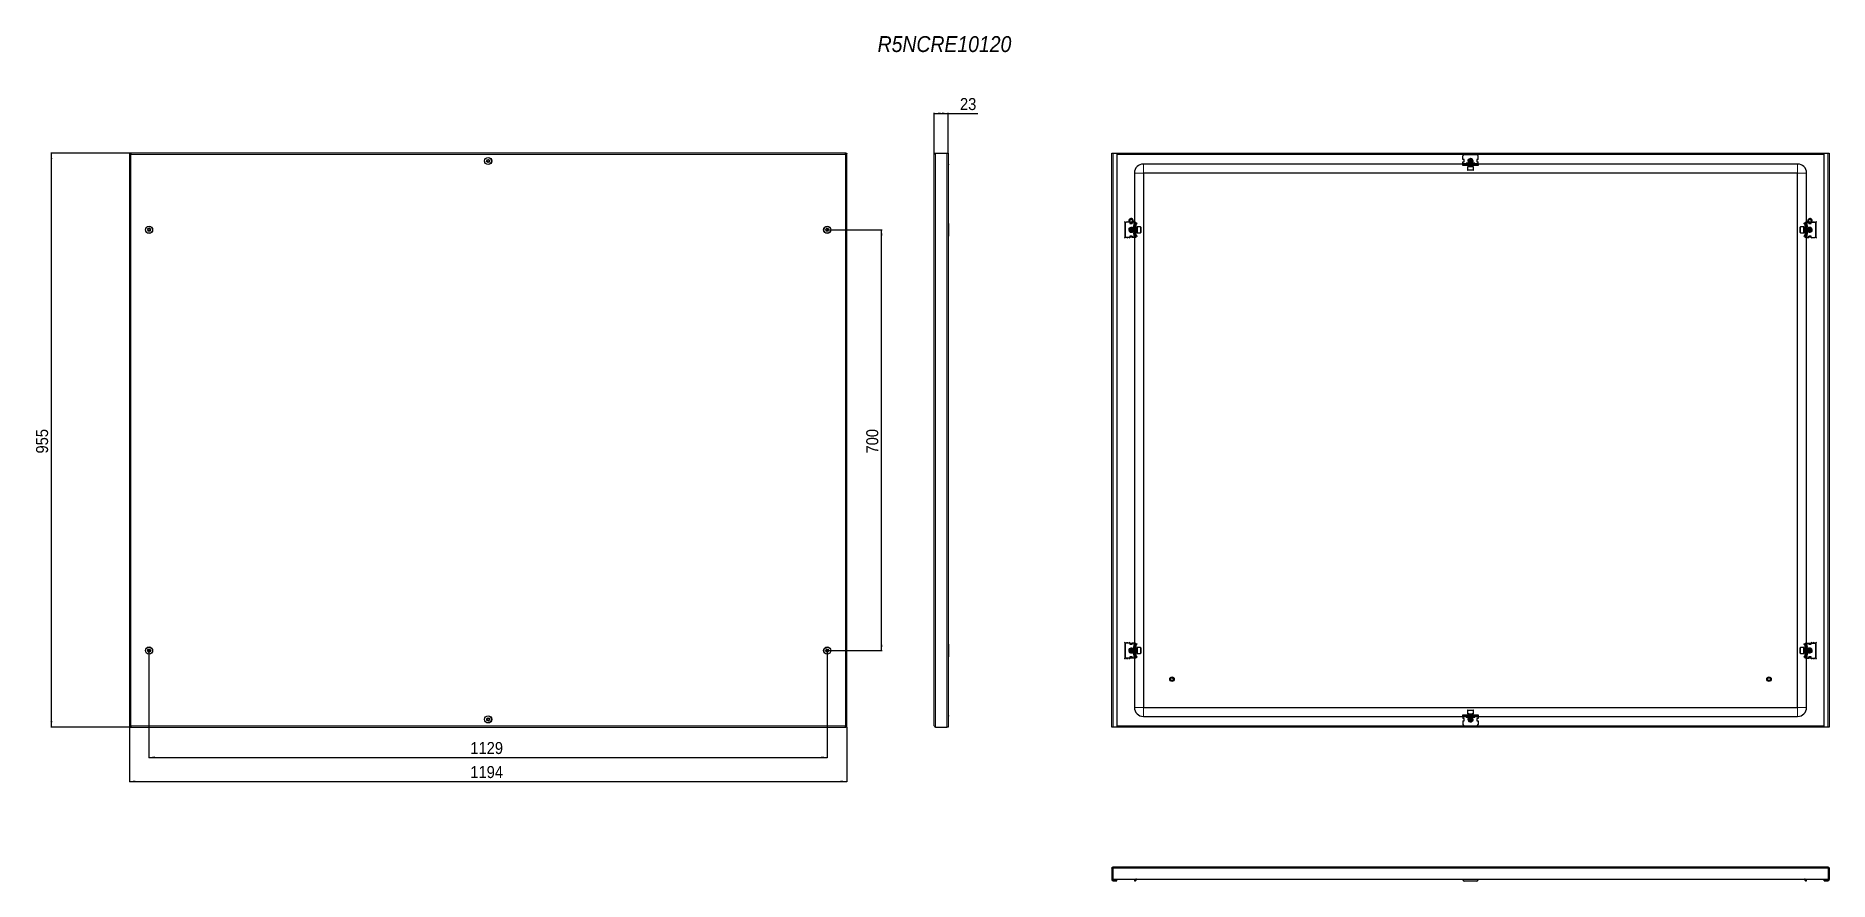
# Model space of a CAD drawing. Header units: millimetres. Extents: x -627 to 2358, y -815 to 591.
import ezdxf

# ---------------------------------------------------------------- set-up
doc = ezdxf.new("R2010")
doc.units = ezdxf.units.MM
doc.linetypes.add('SLD-Сплошная', pattern=[0])
doc.layers.add('FORMAT', color=7, linetype='SLD-Сплошная')
doc.styles.add('SLDTEXTSTYLE0', font='GOTHICI.TTF', dxfattribs={"width": 0.913})
doc.styles.add('SLDTEXTSTYLE1', font='GOTHIC.TTF', dxfattribs={"width": 0.913})
doc.dimstyles.new('SLDDIMSTYLE0', dxfattribs={"dimtxt": 20, "dimasz": 10, "dimexe": 0, "dimexo": 0.0625, "dimgap": 5, "dimtad": 2, "dimdec": 1, "dimrnd": 1e-09, "dimzin": 12, "dimdsep": 46, "dimtxsty": 'SLDTEXTSTYLE0', "dimsah": 1, "dimcen": 0.09, "dimadec": 0, "dimazin": 3, "dimtfac": 1, "dimtofl": 0, "dimtmove": 0, "dimatfit": 3, "dimfxl": 0, "dimfrac": 2, "dimtolj": 1, "dimtzin": 12, "dimarcsym": 0})

msp = doc.modelspace()

# ---------------------------------------------------------------- texts
at = {"layer": 'FORMAT', "insert": (774.08, 591.01), "char_height": 26.4583, "attachment_point": 1, "style": 'SLDTEXTSTYLE0'}
msp.add_mtext('R5NCRE10120', dxfattribs=at)

# ---------------------------------------------------------------- blocks, each defined once
blk = doc.blocks.new('_D')
at = {"layer": 'FORMAT'}
for p, q in [((868.5, 394.2), (868.5, 463.4)), ((868.5, 462.4), (891.5, 462.4)), ((891.5, 396.3), (891.5, 463.4)), ((891.5, 462.4), (940.8, 462.4))]:
    blk.add_line(p, q, dxfattribs=at)
for points in [[(868.5, 462.4), (878.5, 460.9), (878.5, 464)], [(891.5, 462.4), (881.5, 464), (881.5, 460.9)]]:
    blk.add_solid(points, dxfattribs=at)
at = {"layer": 'FORMAT', "insert": (911.2, 488), "char_height": 20, "attachment_point": 1, "style": 'SLDTEXTSTYLE1'}
blk.add_mtext('23', dxfattribs=at)
blk = doc.blocks.new('_D_1')
at = {"layer": 'FORMAT'}
for p, q in [((-469.6, 396.3), (-602.3, 396.3)), ((-601.3, -558.7), (-601.3, 396.3)), ((-469.6, -558.7), (-602.3, -558.7))]:
    blk.add_line(p, q, dxfattribs=at)
for points in [[(-601.3, 396.3), (-602.8, 386.3), (-599.7, 386.3)], [(-601.3, -558.7), (-599.7, -548.7), (-602.8, -548.7)]]:
    blk.add_solid(points, dxfattribs=at)
at = {"layer": 'FORMAT', "insert": (-626.8, -103.4), "char_height": 20, "attachment_point": 1, "rotation": 90, "style": 'SLDTEXTSTYLE1'}
blk.add_mtext('955', dxfattribs=at)
blk = doc.blocks.new('_D_2')
at = {"layer": 'FORMAT'}
for p, q in [((-471.3, -558.8), (-471.3, -649.9)), ((722.7, -558.8), (722.7, -649.9)), ((-471.3, -648.9), (722.7, -648.9))]:
    blk.add_line(p, q, dxfattribs=at)
for points in [[(-471.3, -648.9), (-461.3, -650.5), (-461.3, -647.4)], [(722.7, -648.9), (712.7, -647.4), (712.7, -650.5)]]:
    blk.add_solid(points, dxfattribs=at)
at = {"layer": 'FORMAT', "insert": (96.2, -623.4), "char_height": 20, "attachment_point": 1, "style": 'SLDTEXTSTYLE1'}
blk.add_mtext('1194', dxfattribs=at)
blk = doc.blocks.new('_D_3')
at = {"layer": 'FORMAT'}
for p, q in [((-438.8, -431.3), (-438.8, -609.9)), ((690.2, -431.3), (690.2, -609.9)), ((-438.8, -608.9), (690.2, -608.9))]:
    blk.add_line(p, q, dxfattribs=at)
for points in [[(-438.8, -608.9), (-428.8, -610.5), (-428.8, -607.4)], [(690.2, -608.9), (680.2, -607.4), (680.2, -610.5)]]:
    blk.add_solid(points, dxfattribs=at)
at = {"layer": 'FORMAT', "insert": (96.2, -583.4), "char_height": 20, "attachment_point": 1, "style": 'SLDTEXTSTYLE1'}
blk.add_mtext('1129', dxfattribs=at)
blk = doc.blocks.new('_D_4')
at = {"layer": 'FORMAT'}
for p, q in [((690.2, 268.8), (781.7, 268.8)), ((780.7, -431.2), (780.7, 268.8)), ((690.2, -431.2), (781.7, -431.2))]:
    blk.add_line(p, q, dxfattribs=at)
for points in [[(780.7, 268.8), (779.2, 258.8), (782.3, 258.8)], [(780.7, -431.2), (782.3, -421.2), (779.2, -421.2)]]:
    blk.add_solid(points, dxfattribs=at)
at = {"layer": 'FORMAT', "insert": (755.2, -103.4), "char_height": 20, "attachment_point": 1, "rotation": 90, "style": 'SLDTEXTSTYLE1'}
blk.add_mtext('700', dxfattribs=at)

# ---------------------------------------------------------------- dimensions: what is measured, and where the dimension line sits
at = {"layer": 'FORMAT'}
for base, p1, p2, picture, middle in [((891.5, 462.42), (868.5, 394.15), (891.5, 396.25), '_D', (926, 462.42)), ((690.24, -608.92), (-438.76, -431.25), (690.24, -431.25), '_D_3', (125.74, -608.92)), ((722.74, -648.92), (-471.26, -558.75), (722.74, -558.75), '_D_2', (125.74, -648.92))]:
    dim = msp.add_linear_dim(base=base, p1=p1, p2=p2, dimstyle='SLDDIMSTYLE0', dxfattribs=at)
    dim.commit()
    dim.dimension.update_dxf_attribs({"geometry": picture, "text_midpoint": middle, "dimtype": 160})
for base, p1, p2, picture, middle in [((-601.27, 396.25), (-469.56, -558.75), (-469.56, 396.25), '_D_1', (-601.27, -81.25)), ((780.74, 268.75), (690.24, -431.25), (690.24, 268.75), '_D_4', (780.74, -81.25))]:
    dim = msp.add_linear_dim(base=base, p1=p1, p2=p2, angle=90, dimstyle='SLDDIMSTYLE0', dxfattribs=at)
    dim.commit()
    dim.dimension.update_dxf_attribs({"geometry": picture, "text_midpoint": middle, "dimtype": 160})

# ---------------------------------------------------------------- linework, layer by layer
at = {"color": 7, "linetype": 'SLD-Сплошная', "lineweight": 25}
for p, q in [((-471.26, 396.25), (-469.76, 396.25)), ((-471.26, 396.25), (-471.26, -558.75)), ((-469.57, 396.25), (-469.76, 396.25)), ((721.04, 396.25), (-469.56, 396.25)), ((-469.56, 395.14), (-469.56, 396.25)), ((721.04, 395.13), (721.04, 396.25)), ((721.24, 396.25), (721.04, 396.25)), ((721.24, 396.25), (722.74, 396.25)), ((722.74, -558.75), (722.74, 396.25)), ((868.5, 389.04), (868.45, 389.04)), ((868.45, 377.88), (868.45, 389.04)), ((868.5, -556.65), (868.5, 394.15)), ((870.6, 396.25), (889.4, 396.25)), ((889.4, 396.25), (891.5, 396.25)), ((891.5, 396.25), (891.5, -558.75)), ((1164.04, 396.25), (1166.14, 396.25)), ((1164.04, -558.75), (1164.04, 396.25)), ((1166.14, 396.25), (1172.54, 396.25)), ((1172.54, 396.25), (1172.54, -558.75)), ((1172.54, 396.25), (2349.54, 396.25)), ((1172.54, 394.75), (2349.54, 394.75)), ((1748.54, 385.75), (1748.54, 391.75)), ((1771.54, 393.75), (1750.54, 393.75)), ((1773.54, 385.75), (1773.54, 391.75)), ((2349.54, 396.25), (2355.94, 396.25)), ((2349.54, -558.75), (2349.54, 396.25)), ((2355.94, 396.25), (2358.04, 396.25)), ((2358.04, 396.25), (2358.04, -558.75)), ((868.45, 377.47), (868.45, 377.88)), ((868.45, 377.47), (868.5, 377.47)), ((891.5, 377.75), (892, 377.75)), ((891.5, 376.25), (892, 376.75)), ((892, 377.75), (892, 376.75)), ((1201.54, 363.25), (1201.54, 281.25)), ((1748.54, 378.25), (1216.54, 378.25)), ((1216.54, 363.25), (1216.54, -525.75)), ((2305.54, 363.25), (1216.54, 363.25)), ((1750.54, 385.75), (1748.54, 385.75)), ((1748.54, 379.25), (1748.54, 381.75)), ((1748.54, 381.75), (1750.54, 381.75)), ((1748.54, 377.75), (1748.54, 379.25)), ((1748.54, 375.75), (1748.54, 377.75)), ((1748.54, 377.75), (1750.54, 377.75)), ((1748.81, 375.75), (1748.54, 375.75)), ((1773.28, 375.75), (1748.81, 375.75)), ((1750.54, 381.75), (1750.54, 385.75)), ((1771.54, 377.75), (1750.54, 377.75)), ((1750.54, 376.75), (1771.54, 376.75)), ((1756.04, 379.75), (1754.04, 379.75)), ((1754.04, 379.75), (1754.04, 379.25)), ((1754.04, 379.25), (1754.04, 377.75)), ((1756.91, 378.25), (1754.04, 378.25)), ((1757.01, 378.07), (1756.04, 379.75)), ((1756.04, 373.75), (1756.04, 368.35)), ((1766.04, 373.75), (1756.04, 373.75)), ((1765.44, 367.75), (1756.64, 367.75)), ((1757.04, 379.75), (1757.04, 378.25)), ((1765.04, 379.75), (1757.04, 379.75)), ((1758.6, 383.75), (1758.04, 383.2)), ((1758.04, 383.2), (1758.04, 383.14)), ((1764.04, 383.2), (1758.04, 383.2)), ((1758.04, 383.14), (1758.6, 382.75)), ((1759.9, 383.14), (1758.04, 383.14)), ((1758.6, 382.75), (1758.04, 382.36)), ((1758.04, 382.36), (1758.04, 382.14)), ((1759.9, 382.36), (1758.04, 382.36)), ((1758.04, 382.14), (1758.6, 381.75)), ((1759.9, 382.14), (1758.04, 382.14)), ((1758.6, 381.75), (1758.04, 381.36)), ((1758.04, 381.36), (1758.04, 381.14)), ((1759.9, 381.36), (1758.04, 381.36)), ((1758.04, 381.14), (1758.6, 380.75)), ((1759.9, 381.14), (1758.04, 381.14)), ((1758.6, 380.75), (1758.04, 380.36)), ((1758.04, 380.36), (1758.04, 380.14)), ((1759.9, 380.36), (1758.04, 380.36)), ((1758.04, 380.14), (1758.6, 379.75)), ((1759.9, 380.14), (1758.04, 380.14)), ((1758.6, 375.75), (1758.04, 375.36)), ((1758.04, 375.36), (1758.04, 375.14)), ((1759.9, 375.36), (1758.04, 375.36)), ((1758.04, 375.14), (1758.6, 374.75)), ((1759.9, 375.14), (1758.04, 375.14)), ((1758.6, 374.75), (1758.04, 374.36)), ((1758.04, 374.36), (1758.04, 374)), ((1759.9, 374.36), (1758.04, 374.36)), ((1758.48, 384.27), (1758.29, 383.44)), ((1758.3, 382.96), (1758.37, 382.59)), ((1758.49, 381.67), (1758.35, 381.92)), ((1763.49, 383.75), (1758.6, 383.75)), ((1760.11, 382.75), (1758.6, 382.75)), ((1760.11, 381.75), (1758.6, 381.75)), ((1760.11, 380.75), (1758.6, 380.75)), ((1760.11, 374.75), (1758.6, 374.75)), ((1764.04, 383.14), (1759.9, 383.14)), ((1764.04, 382.36), (1759.9, 382.36)), ((1764.04, 382.14), (1759.9, 382.14)), ((1764.04, 381.36), (1759.9, 381.36)), ((1764.04, 381.14), (1759.9, 381.14)), ((1764.04, 380.36), (1759.9, 380.36)), ((1764.04, 380.14), (1759.9, 380.14)), ((1764.04, 375.36), (1759.9, 375.36)), ((1764.04, 375.14), (1759.9, 375.14)), ((1764.04, 374.36), (1759.9, 374.36)), ((1763.49, 382.75), (1760.11, 382.75)), ((1763.49, 381.75), (1760.11, 381.75)), ((1763.49, 380.75), (1760.11, 380.75)), ((1763.49, 374.75), (1760.11, 374.75)), ((1764.04, 383.2), (1763.49, 383.75)), ((1763.49, 382.75), (1764.04, 383.14)), ((1764.04, 382.36), (1763.49, 382.75)), ((1763.49, 381.75), (1764.04, 382.14)), ((1764.04, 381.36), (1763.49, 381.75)), ((1763.49, 380.75), (1764.04, 381.14)), ((1764.04, 380.36), (1763.49, 380.75)), ((1763.49, 379.75), (1764.04, 380.14)), ((1764.04, 375.36), (1763.49, 375.75)), ((1763.49, 374.75), (1764.04, 375.14)), ((1764.04, 374.36), (1763.49, 374.75)), ((1763.73, 381.92), (1763.6, 381.67)), ((1764.04, 383.14), (1764.04, 383.2)), ((1764.04, 382.14), (1764.04, 382.36)), ((1764.04, 381.14), (1764.04, 381.36)), ((1764.04, 380.14), (1764.04, 380.36)), ((1764.04, 375.14), (1764.04, 375.36)), ((1764.04, 374), (1764.04, 374.36)), ((1765.04, 378.25), (1765.04, 379.75)), ((1766.04, 379.75), (1765.08, 378.07)), ((1768.04, 378.25), (1765.18, 378.25)), ((1768.04, 379.75), (1766.04, 379.75)), ((1766.04, 368.35), (1766.04, 373.75)), ((1768.04, 379.25), (1768.04, 379.75)), ((1768.04, 377.75), (1768.04, 379.25)), ((1773.54, 385.75), (1771.54, 385.75)), ((1771.54, 385.75), (1771.54, 381.75)), ((1771.54, 381.75), (1773.54, 381.75)), ((1771.54, 377.75), (1773.54, 377.75)), ((1773.54, 375.75), (1773.28, 375.75)), ((1773.54, 379.25), (1773.54, 381.75)), ((1773.54, 377.75), (1773.54, 379.25)), ((2305.54, 378.25), (1773.54, 378.25)), ((1773.54, 377.75), (1773.54, 375.75)), ((2305.54, -525.75), (2305.54, 363.25)), ((2320.54, 281.25), (2320.54, 363.25)), ((868.5, 274.54), (868.45, 274.54)), ((868.45, 262.97), (868.45, 274.54)), ((892, 279.25), (892, 258.25)), ((1185.54, 281.5), (1185.54, 256)), ((1186.04, 279.25), (1186.04, 258.25)), ((1194.04, 281.25), (1188.04, 281.25)), ((1194.04, 281.25), (1194.04, 279.25)), ((1194.24, 280.46), (1194.04, 280.58)), ((1194.04, 279.25), (1198.04, 279.25)), ((1194.24, 279.25), (1194.24, 280.46)), ((1194.29, 280.87), (1194.63, 281.11)), ((1194.79, 280.87), (1194.29, 280.52)), ((1194.29, 280.52), (1194.29, 280.87)), ((1194.29, 279.6), (1194.29, 280.52)), ((1194.29, 279.25), (1194.29, 279.6)), ((1194.79, 281.02), (1194.79, 280.87)), ((1194.79, 280.87), (1195.2, 280.87)), ((1196.6, 271.75), (1196.04, 271.2)), ((1196.04, 271.2), (1196.04, 266.3)), ((1196.66, 271.75), (1196.6, 271.75)), ((1196.6, 271.75), (1196.6, 265.75)), ((1197.04, 271.2), (1196.66, 271.75)), ((1196.66, 271.75), (1196.66, 267.6)), ((1196.89, 280.87), (1197.29, 280.87)), ((1197.43, 271.75), (1197.04, 271.2)), ((1197.04, 271.2), (1197.04, 267.82)), ((1197.29, 280.87), (1197.29, 281.02)), ((1197.79, 280.52), (1197.29, 280.87)), ((1197.66, 271.75), (1197.43, 271.75)), ((1197.43, 271.75), (1197.43, 267.6)), ((1197.46, 281.11), (1197.79, 280.87)), ((1198.04, 271.2), (1197.66, 271.75)), ((1197.66, 271.75), (1197.66, 267.6)), ((1197.79, 280.87), (1197.79, 280.52)), ((1198.04, 280.58), (1197.79, 280.43)), ((1197.79, 280.52), (1197.79, 279.6)), ((1197.79, 279.6), (1197.79, 279.25)), ((1197.87, 271.44), (1198.12, 271.3)), ((1198.04, 279.25), (1198.04, 281.25)), ((1200.54, 281.25), (1198.04, 281.25)), ((1198.43, 271.75), (1198.04, 271.2)), ((1198.04, 271.2), (1198.04, 267.82)), ((1198.66, 271.75), (1198.43, 271.75)), ((1198.43, 271.75), (1198.43, 267.6)), ((1199.04, 271.2), (1198.66, 271.75)), ((1198.66, 271.75), (1198.66, 267.6)), ((1199.43, 271.75), (1199.04, 271.2)), ((1199.04, 271.2), (1199.04, 267.82)), ((1199.66, 271.75), (1199.43, 271.75)), ((1199.43, 271.75), (1199.43, 267.6)), ((1200.04, 271.2), (1199.66, 271.75)), ((1199.66, 271.75), (1199.66, 267.6)), ((1200.04, 275.75), (1200.04, 273.75)), ((1200.54, 275.75), (1200.04, 275.75)), ((1200.04, 274), (1201.04, 274)), ((1200.04, 273.75), (1201.72, 272.78)), ((1201.54, 272.75), (1200.04, 272.75)), ((1200.04, 272.75), (1200.04, 264.75)), ((1202.04, 281.25), (1200.54, 281.25)), ((1202.04, 275.75), (1200.54, 275.75)), ((1201.04, 274), (1201.54, 274)), ((1201.54, 274), (1201.54, 272.88)), ((1202.04, 281.25), (1204.04, 281.25)), ((1202.04, 279.25), (1202.04, 281.25)), ((1202.04, 279.25), (1202.04, 258.25)), ((1203.04, 258.25), (1203.04, 279.25)), ((1204.04, 281.25), (1204.04, 280.98)), ((1204.04, 280.98), (1204.04, 256.52)), ((1204.04, 280.16), (1204.25, 279.96)), ((1204.54, 277.5), (1204.04, 277.5)), ((1204.54, 274), (1204.04, 274)), ((1204.43, 271.75), (1204.04, 271.2)), ((1204.66, 271.75), (1204.43, 271.75)), ((1204.43, 271.75), (1204.43, 267.6)), ((1204.54, 279.25), (1204.54, 278.79)), ((1204.54, 274), (1204.54, 277.5)), ((1204.54, 271.75), (1204.54, 274)), ((1204.63, 278.91), (1205.61, 279.89)), ((1204.98, 278.56), (1204.63, 278.91)), ((1205.04, 271.2), (1204.66, 271.75)), ((1204.66, 271.75), (1204.66, 267.6)), ((1204.98, 278.56), (1205.96, 279.54)), ((1205.43, 271.75), (1205.04, 271.2)), ((1205.04, 271.2), (1205.04, 267.82)), ((1205.79, 271.75), (1205.43, 271.75)), ((1205.43, 271.75), (1205.43, 267.6)), ((1205.61, 279.89), (1205.96, 279.54)), ((1211.44, 273.75), (1206.04, 273.75)), ((1206.04, 273.75), (1206.04, 263.75)), ((1212.04, 273.15), (1212.04, 264.35)), ((2310.04, 272.82), (2310.04, 273.15)), ((2310.04, 264.35), (2310.04, 272.82)), ((2316.04, 273.75), (2310.64, 273.75)), ((2316.04, 273.37), (2316.04, 273.75)), ((2316.04, 263.75), (2316.04, 273.37)), ((2316.48, 279.89), (2316.13, 279.54)), ((2317.11, 278.56), (2316.13, 279.54)), ((2316.66, 271.75), (2316.29, 271.75)), ((2317.46, 278.91), (2316.48, 279.89)), ((2317.04, 271.2), (2316.66, 271.75)), ((2316.66, 267.6), (2316.66, 271.75)), ((2317.43, 271.75), (2317.04, 271.2)), ((2317.04, 267.82), (2317.04, 271.2)), ((2317.11, 278.56), (2317.46, 278.91)), ((2317.66, 271.75), (2317.43, 271.75)), ((2317.43, 267.6), (2317.43, 271.75)), ((2317.54, 279.25), (2317.54, 278.86)), ((2317.54, 277.5), (2318.04, 277.5)), ((2317.54, 277.5), (2317.54, 274)), ((2318.04, 274), (2317.54, 274)), ((2317.54, 274), (2317.54, 271.75)), ((2318.04, 271.2), (2317.66, 271.75)), ((2317.66, 267.6), (2317.66, 271.75)), ((2317.84, 279.96), (2318.04, 280.16)), ((2318.04, 281.25), (2320.04, 281.25)), ((2318.04, 280.98), (2318.04, 281.25)), ((2318.04, 256.52), (2318.04, 280.98)), ((2319.04, 279.25), (2319.04, 258.25)), ((2320.04, 281.25), (2320.04, 279.25)), ((2320.04, 281.25), (2321.54, 281.25)), ((2320.04, 258.25), (2320.04, 279.25)), ((2321.54, 275.75), (2320.04, 275.75)), ((2320.37, 272.78), (2322.04, 273.75)), ((2320.54, 272.88), (2320.54, 274)), ((2320.54, 274), (2321.04, 274)), ((2322.04, 272.75), (2320.54, 272.75)), ((2321.04, 274), (2322.04, 274)), ((2321.54, 281.25), (2324.04, 281.25)), ((2322.04, 275.75), (2321.54, 275.75)), ((2322.04, 273.75), (2322.04, 275.75)), ((2322.04, 264.75), (2322.04, 272.75)), ((2322.43, 271.75), (2322.04, 271.2)), ((2322.66, 271.75), (2322.43, 271.75)), ((2322.43, 267.6), (2322.43, 271.75)), ((2323.04, 271.2), (2322.66, 271.75)), ((2322.66, 267.6), (2322.66, 271.75)), ((2323.43, 271.75), (2323.04, 271.2)), ((2323.04, 267.82), (2323.04, 271.2)), ((2323.66, 271.75), (2323.43, 271.75)), ((2323.43, 267.6), (2323.43, 271.75)), ((2324.04, 271.2), (2323.66, 271.75)), ((2323.66, 267.6), (2323.66, 271.75)), ((2323.97, 271.3), (2324.22, 271.44)), ((2324.04, 281.25), (2324.04, 279.25)), ((2324.29, 280.43), (2324.04, 280.58)), ((2324.04, 279.25), (2328.04, 279.25)), ((2324.43, 271.75), (2324.04, 271.2)), ((2324.04, 267.82), (2324.04, 271.2)), ((2324.29, 280.87), (2324.63, 281.11)), ((2324.79, 280.87), (2324.29, 280.52)), ((2324.29, 280.52), (2324.29, 280.87)), ((2324.29, 279.6), (2324.29, 280.52)), ((2324.29, 279.25), (2324.29, 279.6)), ((2324.66, 271.75), (2324.43, 271.75)), ((2324.43, 267.6), (2324.43, 271.75)), ((2325.04, 271.2), (2324.66, 271.75)), ((2324.66, 267.6), (2324.66, 271.75)), ((2324.79, 281.02), (2324.79, 280.87)), ((2324.79, 280.87), (2325.2, 280.87)), ((2325.43, 271.75), (2325.04, 271.2)), ((2325.04, 267.82), (2325.04, 271.2)), ((2325.49, 271.75), (2325.43, 271.75)), ((2325.43, 267.6), (2325.43, 271.75)), ((2326.04, 271.2), (2325.49, 271.75)), ((2325.49, 271.52), (2325.49, 271.75)), ((2325.49, 265.75), (2325.49, 271.52)), ((2326.04, 271.01), (2326.04, 271.2)), ((2326.04, 266.3), (2326.04, 271.01)), ((2326.89, 280.87), (2327.29, 280.87)), ((2327.29, 280.87), (2327.29, 281.02)), ((2327.79, 280.52), (2327.29, 280.87)), ((2327.46, 281.11), (2327.79, 280.87)), ((2327.79, 280.87), (2327.79, 280.52)), ((2327.79, 280.52), (2327.79, 279.6)), ((2327.79, 279.6), (2327.79, 279.25)), ((2328.04, 280.58), (2327.84, 280.46)), ((2327.84, 280.46), (2327.84, 279.25)), ((2328.04, 279.25), (2328.04, 281.25)), ((2328.04, 281.25), (2334.04, 281.25)), ((2336.04, 258.25), (2336.04, 279.25)), ((2336.54, 256), (2336.54, 281.5)), ((868.45, 262.97), (868.5, 262.97)), ((1194.04, 256.25), (1188.04, 256.25)), ((1193.54, 256.25), (1193.54, 256)), ((1198.04, 258.25), (1194.04, 258.25)), ((1194.04, 258.25), (1194.04, 256.25)), ((1194.04, 256.37), (1194.24, 256.37)), ((1194.24, 256.37), (1194.24, 258.25)), ((1194.29, 257.9), (1194.29, 258.25)), ((1194.29, 256.98), (1194.29, 257.9)), ((1194.29, 256.98), (1194.79, 256.63)), ((1194.29, 256.63), (1194.29, 256.98)), ((1194.79, 256.28), (1194.29, 256.63)), ((1197.29, 256.63), (1194.79, 256.63)), ((1194.79, 256.63), (1194.79, 256.28)), ((1197.29, 256.28), (1194.79, 256.28)), ((1195.52, 266.19), (1196.35, 266)), ((1196.04, 266.3), (1196.6, 265.75)), ((1196.6, 265.75), (1196.66, 265.75)), ((1196.66, 267.6), (1196.66, 265.75)), ((1196.66, 265.75), (1197.04, 266.3)), ((1196.84, 266.01), (1197.21, 266.07)), ((1197.04, 267.82), (1197.04, 266.3)), ((1197.04, 266.3), (1197.43, 265.75)), ((1197.29, 256.63), (1197.79, 256.98)), ((1197.29, 256.28), (1197.29, 256.63)), ((1197.79, 256.63), (1197.29, 256.28)), ((1197.43, 267.6), (1197.43, 265.75)), ((1197.43, 265.75), (1197.66, 265.75)), ((1197.66, 267.6), (1197.66, 265.75)), ((1197.66, 265.75), (1198.04, 266.3)), ((1197.79, 258.25), (1197.79, 257.9)), ((1197.79, 257.9), (1197.79, 256.98)), ((1197.79, 256.98), (1197.79, 256.63)), ((1198.12, 266.2), (1197.87, 266.06)), ((1198.04, 267.82), (1198.04, 266.3)), ((1198.04, 266.3), (1198.43, 265.75)), ((1198.04, 256.25), (1198.04, 258.25)), ((1200.54, 256.25), (1198.04, 256.25)), ((1198.43, 267.6), (1198.43, 265.75)), ((1198.43, 265.75), (1198.66, 265.75)), ((1198.66, 267.6), (1198.66, 265.75)), ((1198.66, 265.75), (1199.04, 266.3)), ((1199.04, 267.82), (1199.04, 266.3)), ((1199.04, 266.3), (1199.43, 265.75)), ((1199.43, 267.6), (1199.43, 265.75)), ((1199.43, 265.75), (1199.66, 265.75)), ((1199.66, 267.6), (1199.66, 265.75)), ((1199.66, 265.75), (1200.04, 266.3)), ((1200.04, 264.75), (1201.54, 264.75)), ((1201.72, 264.72), (1200.04, 263.75)), ((1200.04, 263.75), (1200.04, 261.75)), ((1201.04, 263.5), (1200.04, 263.5)), ((1200.04, 261.75), (1200.54, 261.75)), ((1200.54, 261.75), (1202.04, 261.75)), ((1202.04, 256.25), (1200.54, 256.25)), ((1201.54, 263.5), (1201.04, 263.5)), ((1201.54, 264.62), (1201.54, 263.5)), ((1201.54, 256.25), (1201.54, -418.75)), ((1202.04, 256.25), (1202.04, 258.25)), ((1204.04, 256.25), (1202.04, 256.25)), ((1204.04, 266.3), (1204.43, 265.75)), ((1204.04, 263.5), (1204.54, 263.5)), ((1204.54, 260), (1204.04, 260)), ((1204.25, 257.54), (1204.04, 257.34)), ((1204.04, 256.52), (1204.04, 256.25)), ((1204.43, 267.6), (1204.43, 265.75)), ((1204.43, 265.75), (1204.66, 265.75)), ((1204.54, 263.5), (1204.54, 265.75)), ((1204.54, 260), (1204.54, 263.5)), ((1204.54, 258.25), (1204.54, 258.64)), ((1204.98, 258.94), (1204.63, 258.59)), ((1204.63, 258.59), (1205.61, 257.61)), ((1204.66, 267.6), (1204.66, 265.75)), ((1204.66, 265.75), (1205.04, 266.3)), ((1204.98, 258.94), (1205.96, 257.96)), ((1205.04, 267.82), (1205.04, 266.3)), ((1205.04, 266.3), (1205.43, 265.75)), ((1205.43, 267.6), (1205.43, 265.75)), ((1205.43, 265.75), (1205.79, 265.75)), ((1205.61, 257.61), (1205.96, 257.96)), ((1206.04, 263.75), (1211.44, 263.75)), ((2310.64, 263.75), (2316.04, 263.75)), ((2317.11, 258.94), (2316.13, 257.96)), ((2316.48, 257.61), (2316.13, 257.96)), ((2316.29, 265.75), (2316.66, 265.75)), ((2317.46, 258.59), (2316.48, 257.61)), ((2316.66, 265.75), (2316.66, 267.6)), ((2316.66, 265.75), (2317.04, 266.3)), ((2317.04, 266.3), (2317.04, 267.82)), ((2317.04, 266.3), (2317.43, 265.75)), ((2317.11, 258.94), (2317.46, 258.59)), ((2317.43, 265.75), (2317.43, 267.6)), ((2317.43, 265.75), (2317.66, 265.75)), ((2317.54, 265.75), (2317.54, 263.5)), ((2317.54, 263.5), (2317.54, 260)), ((2317.54, 263.5), (2318.04, 263.5)), ((2317.54, 260), (2318.04, 260)), ((2317.54, 258.25), (2317.54, 258.71)), ((2317.66, 265.75), (2317.66, 267.6)), ((2317.66, 265.75), (2318.04, 266.3)), ((2318.04, 257.34), (2317.84, 257.54)), ((2318.04, 256.25), (2318.04, 256.52)), ((2320.04, 256.25), (2318.04, 256.25)), ((2320.04, 261.75), (2321.54, 261.75)), ((2320.04, 258.25), (2320.04, 256.25)), ((2320.04, 256.25), (2321.54, 256.25)), ((2322.04, 263.75), (2320.37, 264.72)), ((2320.54, 264.75), (2322.04, 264.75)), ((2320.54, 263.5), (2320.54, 264.62)), ((2321.04, 263.5), (2320.54, 263.5)), ((2320.54, -418.75), (2320.54, 256.25)), ((2322.04, 263.5), (2321.04, 263.5)), ((2321.54, 261.75), (2322.04, 261.75)), ((2321.54, 256.25), (2324.04, 256.25)), ((2322.04, 266.3), (2322.43, 265.75)), ((2322.04, 261.75), (2322.04, 263.75)), ((2322.43, 265.75), (2322.43, 267.6)), ((2322.43, 265.75), (2322.66, 265.75)), ((2322.66, 265.75), (2322.66, 267.6)), ((2322.66, 265.75), (2323.04, 266.3)), ((2323.04, 266.3), (2323.04, 267.82)), ((2323.04, 266.3), (2323.43, 265.75)), ((2323.43, 265.75), (2323.43, 267.6)), ((2323.43, 265.75), (2323.66, 265.75)), ((2323.66, 265.75), (2323.66, 267.6)), ((2323.66, 265.75), (2324.04, 266.3)), ((2324.22, 266.06), (2323.97, 266.2)), ((2324.04, 266.3), (2324.04, 267.82)), ((2324.04, 266.3), (2324.43, 265.75)), ((2328.04, 258.25), (2324.04, 258.25)), ((2324.04, 258.25), (2324.04, 256.25)), ((2324.29, 257.9), (2324.29, 258.25)), ((2324.29, 256.98), (2324.29, 257.9)), ((2324.29, 256.98), (2324.79, 256.63)), ((2324.29, 256.63), (2324.29, 256.98)), ((2324.79, 256.28), (2324.29, 256.63)), ((2324.43, 265.75), (2324.43, 267.6)), ((2324.43, 265.75), (2324.66, 265.75)), ((2324.66, 265.75), (2324.66, 267.6)), ((2324.66, 265.75), (2325.04, 266.3)), ((2327.29, 256.63), (2324.79, 256.63)), ((2324.79, 256.63), (2324.79, 256.28)), ((2327.29, 256.28), (2324.79, 256.28)), ((2324.88, 266.07), (2325.25, 266.01)), ((2325.04, 266.3), (2325.04, 267.82)), ((2325.04, 266.3), (2325.43, 265.75)), ((2325.43, 265.75), (2325.43, 267.6)), ((2325.43, 265.75), (2325.49, 265.75)), ((2325.49, 265.75), (2326.04, 266.3)), ((2325.74, 266), (2326.57, 266.19)), ((2327.29, 256.63), (2327.79, 256.98)), ((2327.29, 256.28), (2327.29, 256.63)), ((2327.79, 256.63), (2327.29, 256.28)), ((2327.79, 258.25), (2327.79, 257.9)), ((2327.79, 257.9), (2327.79, 256.98)), ((2327.79, 256.98), (2327.79, 256.63)), ((2327.84, 258.25), (2327.84, 256.37)), ((2327.84, 256.37), (2328.04, 256.37)), ((2328.04, 256.25), (2328.04, 258.25)), ((2328.04, 256.25), (2334.04, 256.25)), ((2328.54, 256), (2328.54, 256.25)), ((868.5, -425.46), (868.45, -425.46)), ((868.45, -437.03), (868.45, -425.46)), ((868.45, -437.03), (868.5, -437.03)), ((892, -420.75), (892, -441.75)), ((1185.54, -418.5), (1185.54, -444)), ((1186.04, -420.75), (1186.04, -441.75)), ((1194.04, -418.75), (1188.04, -418.75)), ((1194.04, -443.75), (1188.04, -443.75)), ((1193.54, -418.5), (1193.54, -418.75)), ((1193.54, -443.75), (1193.54, -444)), ((1194.04, -418.75), (1194.04, -420.75)), ((1194.24, -418.87), (1194.04, -418.87)), ((1194.04, -420.75), (1198.04, -420.75)), ((1198.04, -441.75), (1194.04, -441.75)), ((1194.04, -441.75), (1194.04, -443.75)), ((1194.04, -443.63), (1194.24, -443.63)), ((1194.24, -420.75), (1194.24, -418.87)), ((1194.24, -443.63), (1194.24, -441.75)), ((1194.29, -419.13), (1194.79, -418.78)), ((1194.79, -419.13), (1194.29, -419.48)), ((1194.29, -419.48), (1194.29, -419.13)), ((1194.29, -420.4), (1194.29, -419.48)), ((1194.29, -420.75), (1194.29, -420.4)), ((1194.29, -442.1), (1194.29, -441.75)), ((1194.29, -443.02), (1194.29, -442.1)), ((1194.29, -443.02), (1194.79, -443.37)), ((1194.29, -443.37), (1194.29, -443.02)), ((1194.79, -443.72), (1194.29, -443.37)), ((1194.79, -418.78), (1194.79, -419.13)), ((1194.79, -418.78), (1197.29, -418.78)), ((1194.79, -419.13), (1197.29, -419.13)), ((1197.29, -443.37), (1194.79, -443.37)), ((1194.79, -443.37), (1194.79, -443.72)), ((1197.29, -443.72), (1194.79, -443.72)), ((1195.52, -433.81), (1196.35, -434)), ((1196.6, -428.25), (1196.04, -428.8)), ((1196.04, -428.8), (1196.04, -433.7)), ((1196.04, -433.7), (1196.6, -434.25)), ((1196.66, -428.25), (1196.6, -428.25)), ((1196.6, -428.25), (1196.6, -434.25)), ((1196.6, -434.25), (1196.66, -434.25)), ((1197.04, -428.8), (1196.66, -428.25)), ((1196.66, -428.25), (1196.66, -432.4)), ((1196.66, -432.4), (1196.66, -434.25)), ((1196.66, -434.25), (1197.04, -433.7)), ((1196.84, -433.99), (1197.21, -433.93)), ((1197.43, -428.25), (1197.04, -428.8)), ((1197.04, -428.8), (1197.04, -432.18)), ((1197.04, -432.18), (1197.04, -433.7)), ((1197.04, -433.7), (1197.43, -434.25)), ((1197.29, -419.13), (1197.29, -418.78)), ((1197.29, -418.78), (1197.79, -419.13)), ((1197.79, -419.48), (1197.29, -419.13)), ((1197.29, -443.37), (1197.79, -443.02)), ((1197.29, -443.72), (1197.29, -443.37)), ((1197.79, -443.37), (1197.29, -443.72)), ((1197.66, -428.25), (1197.43, -428.25)), ((1197.43, -428.25), (1197.43, -432.4)), ((1197.43, -432.4), (1197.43, -434.25)), ((1197.43, -434.25), (1197.66, -434.25)), ((1198.04, -428.8), (1197.66, -428.25)), ((1197.66, -428.25), (1197.66, -432.4)), ((1197.66, -432.4), (1197.66, -434.25)), ((1197.66, -434.25), (1198.04, -433.7)), ((1197.79, -419.13), (1197.79, -419.48)), ((1197.79, -419.48), (1197.79, -420.4)), ((1197.79, -420.4), (1197.79, -420.75)), ((1197.79, -441.75), (1197.79, -442.1)), ((1197.79, -442.1), (1197.79, -443.02)), ((1197.79, -443.02), (1197.79, -443.37)), ((1197.87, -428.56), (1198.12, -428.7)), ((1198.12, -433.8), (1197.87, -433.94)), ((1198.04, -420.75), (1198.04, -418.75)), ((1200.54, -418.75), (1198.04, -418.75)), ((1198.43, -428.25), (1198.04, -428.8)), ((1198.04, -428.8), (1198.04, -432.18)), ((1198.04, -432.18), (1198.04, -433.7)), ((1198.04, -433.7), (1198.43, -434.25)), ((1198.04, -443.75), (1198.04, -441.75)), ((1200.54, -443.75), (1198.04, -443.75)), ((1198.66, -428.25), (1198.43, -428.25)), ((1198.43, -428.25), (1198.43, -432.4)), ((1198.43, -432.4), (1198.43, -434.25)), ((1198.43, -434.25), (1198.66, -434.25)), ((1199.04, -428.8), (1198.66, -428.25)), ((1198.66, -428.25), (1198.66, -432.4)), ((1198.66, -432.4), (1198.66, -434.25)), ((1198.66, -434.25), (1199.04, -433.7)), ((1199.43, -428.25), (1199.04, -428.8)), ((1199.04, -428.8), (1199.04, -432.18)), ((1199.04, -432.18), (1199.04, -433.7)), ((1199.04, -433.7), (1199.43, -434.25)), ((1199.66, -428.25), (1199.43, -428.25)), ((1199.43, -428.25), (1199.43, -432.4)), ((1199.43, -432.4), (1199.43, -434.25)), ((1199.43, -434.25), (1199.66, -434.25)), ((1200.04, -428.8), (1199.66, -428.25)), ((1199.66, -428.25), (1199.66, -432.4)), ((1199.66, -432.4), (1199.66, -434.25)), ((1199.66, -434.25), (1200.04, -433.7)), ((1200.04, -424.25), (1200.04, -426.25)), ((1200.54, -424.25), (1200.04, -424.25)), ((1200.04, -426), (1201.04, -426)), ((1200.04, -426.25), (1201.72, -427.22)), ((1201.54, -427.25), (1200.04, -427.25)), ((1200.04, -427.25), (1200.04, -435.25)), ((1200.04, -435.25), (1201.54, -435.25)), ((1201.72, -435.28), (1200.04, -436.25)), ((1200.04, -436.25), (1200.04, -438.25)), ((1201.04, -436.5), (1200.04, -436.5)), ((1200.04, -438.25), (1200.54, -438.25)), ((1202.04, -418.75), (1200.54, -418.75)), ((1202.04, -424.25), (1200.54, -424.25)), ((1200.54, -438.25), (1202.04, -438.25)), ((1202.04, -443.75), (1200.54, -443.75)), ((1201.04, -426), (1201.54, -426)), ((1201.54, -436.5), (1201.04, -436.5)), ((1201.54, -426), (1201.54, -427.12)), ((1201.54, -435.38), (1201.54, -436.5)), ((1201.54, -443.75), (1201.54, -525.75)), ((1202.04, -418.75), (1204.04, -418.75)), ((1202.04, -420.75), (1202.04, -418.75)), ((1202.04, -420.75), (1202.04, -441.75)), ((1202.04, -443.75), (1202.04, -441.75)), ((1204.04, -443.75), (1202.04, -443.75)), ((1203.04, -441.75), (1203.04, -420.75)), ((1204.04, -418.75), (1204.04, -419.02)), ((1204.04, -419.02), (1204.04, -443.48)), ((1204.04, -419.84), (1204.25, -420.04)), ((1204.54, -422.5), (1204.04, -422.5)), ((1204.54, -426), (1204.04, -426)), ((1204.43, -428.25), (1204.04, -428.8)), ((1204.04, -433.7), (1204.43, -434.25)), ((1204.04, -436.5), (1204.54, -436.5)), ((1204.54, -440), (1204.04, -440)), ((1204.25, -442.46), (1204.04, -442.66)), ((1204.04, -443.48), (1204.04, -443.75)), ((1204.66, -428.25), (1204.43, -428.25)), ((1204.43, -428.25), (1204.43, -432.4)), ((1204.43, -432.4), (1204.43, -434.25)), ((1204.43, -434.25), (1204.66, -434.25)), ((1204.54, -420.75), (1204.54, -421.21)), ((1204.54, -426), (1204.54, -422.5)), ((1204.54, -428.25), (1204.54, -426)), ((1204.54, -436.5), (1204.54, -434.25)), ((1204.54, -440), (1204.54, -436.5)), ((1204.54, -441.75), (1204.54, -441.36)), ((1204.63, -421.09), (1205.61, -420.11)), ((1204.98, -421.44), (1204.63, -421.09)), ((1204.98, -441.06), (1204.63, -441.41)), ((1204.63, -441.41), (1205.61, -442.39)), ((1205.04, -428.8), (1204.66, -428.25)), ((1204.66, -428.25), (1204.66, -432.4)), ((1204.66, -432.4), (1204.66, -434.25)), ((1204.66, -434.25), (1205.04, -433.7)), ((1204.98, -421.44), (1205.96, -420.46)), ((1204.98, -441.06), (1205.96, -442.04)), ((1205.43, -428.25), (1205.04, -428.8)), ((1205.04, -428.8), (1205.04, -432.18)), ((1205.04, -432.18), (1205.04, -433.7)), ((1205.04, -433.7), (1205.43, -434.25)), ((1205.79, -428.25), (1205.43, -428.25)), ((1205.43, -428.25), (1205.43, -432.4)), ((1205.43, -432.4), (1205.43, -434.25)), ((1205.43, -434.25), (1205.79, -434.25)), ((1205.61, -420.11), (1205.96, -420.46)), ((1205.61, -442.39), (1205.96, -442.04)), ((1211.44, -426.25), (1206.04, -426.25)), ((1206.04, -426.25), (1206.04, -436.25)), ((1206.04, -436.25), (1211.44, -436.25)), ((1212.04, -426.85), (1212.04, -435.65)), ((2310.04, -427.18), (2310.04, -426.85)), ((2310.04, -435.65), (2310.04, -427.18)), ((2316.04, -426.25), (2310.64, -426.25)), ((2310.64, -436.25), (2316.04, -436.25)), ((2316.04, -426.63), (2316.04, -426.25)), ((2316.04, -436.25), (2316.04, -426.63)), ((2316.48, -420.11), (2316.13, -420.46)), ((2317.11, -421.44), (2316.13, -420.46)), ((2317.11, -441.06), (2316.13, -442.04)), ((2316.48, -442.39), (2316.13, -442.04)), ((2316.66, -428.25), (2316.29, -428.25)), ((2316.29, -434.25), (2316.66, -434.25)), ((2317.46, -421.09), (2316.48, -420.11)), ((2317.46, -441.41), (2316.48, -442.39)), ((2317.04, -428.8), (2316.66, -428.25)), ((2316.66, -432.4), (2316.66, -428.25)), ((2316.66, -434.25), (2316.66, -432.4)), ((2316.66, -434.25), (2317.04, -433.7)), ((2317.43, -428.25), (2317.04, -428.8)), ((2317.04, -432.18), (2317.04, -428.8)), ((2317.04, -433.7), (2317.04, -432.18)), ((2317.04, -433.7), (2317.43, -434.25)), ((2317.11, -421.44), (2317.46, -421.09)), ((2317.11, -441.06), (2317.46, -441.41)), ((2317.66, -428.25), (2317.43, -428.25)), ((2317.43, -432.4), (2317.43, -428.25)), ((2317.43, -434.25), (2317.43, -432.4)), ((2317.43, -434.25), (2317.66, -434.25)), ((2317.54, -420.75), (2317.54, -421.14)), ((2317.54, -422.5), (2318.04, -422.5)), ((2317.54, -422.5), (2317.54, -426)), ((2318.04, -426), (2317.54, -426)), ((2317.54, -426), (2317.54, -428.25)), ((2317.54, -434.25), (2317.54, -436.5)), ((2317.54, -436.5), (2318.04, -436.5)), ((2317.54, -436.5), (2317.54, -440)), ((2317.54, -440), (2318.04, -440)), ((2317.54, -441.75), (2317.54, -441.29)), ((2318.04, -428.8), (2317.66, -428.25)), ((2317.66, -432.4), (2317.66, -428.25)), ((2317.66, -434.25), (2317.66, -432.4)), ((2317.66, -434.25), (2318.04, -433.7)), ((2317.84, -420.04), (2318.04, -419.84)), ((2318.04, -442.66), (2317.84, -442.46)), ((2318.04, -418.75), (2320.04, -418.75)), ((2318.04, -419.02), (2318.04, -418.75)), ((2318.04, -443.48), (2318.04, -419.02)), ((2318.04, -443.75), (2318.04, -443.48)), ((2320.04, -443.75), (2318.04, -443.75)), ((2319.04, -420.75), (2319.04, -441.75)), ((2320.04, -418.75), (2320.04, -420.75)), ((2320.04, -418.75), (2321.54, -418.75)), ((2320.04, -441.75), (2320.04, -420.75)), ((2321.54, -424.25), (2320.04, -424.25)), ((2320.04, -438.25), (2321.54, -438.25)), ((2320.04, -441.75), (2320.04, -443.75)), ((2320.04, -443.75), (2321.54, -443.75)), ((2320.37, -427.22), (2322.04, -426.25)), ((2322.04, -436.25), (2320.37, -435.28)), ((2320.54, -427.12), (2320.54, -426)), ((2320.54, -426), (2321.04, -426)), ((2322.04, -427.25), (2320.54, -427.25)), ((2320.54, -435.25), (2322.04, -435.25)), ((2320.54, -436.5), (2320.54, -435.38)), ((2321.04, -436.5), (2320.54, -436.5)), ((2320.54, -525.75), (2320.54, -443.75)), ((2321.04, -426), (2322.04, -426)), ((2322.04, -436.5), (2321.04, -436.5)), ((2321.54, -418.75), (2324.04, -418.75)), ((2322.04, -424.25), (2321.54, -424.25)), ((2321.54, -438.25), (2322.04, -438.25)), ((2321.54, -443.75), (2324.04, -443.75)), ((2322.04, -426.25), (2322.04, -424.25)), ((2322.04, -435.25), (2322.04, -427.25)), ((2322.43, -428.25), (2322.04, -428.8)), ((2322.04, -433.7), (2322.43, -434.25)), ((2322.04, -438.25), (2322.04, -436.25)), ((2322.66, -428.25), (2322.43, -428.25)), ((2322.43, -432.4), (2322.43, -428.25)), ((2322.43, -434.25), (2322.43, -432.4)), ((2322.43, -434.25), (2322.66, -434.25)), ((2323.04, -428.8), (2322.66, -428.25)), ((2322.66, -432.4), (2322.66, -428.25)), ((2322.66, -434.25), (2322.66, -432.4)), ((2322.66, -434.25), (2323.04, -433.7)), ((2323.43, -428.25), (2323.04, -428.8)), ((2323.04, -432.18), (2323.04, -428.8)), ((2323.04, -433.7), (2323.04, -432.18)), ((2323.04, -433.7), (2323.43, -434.25)), ((2323.66, -428.25), (2323.43, -428.25)), ((2323.43, -432.4), (2323.43, -428.25)), ((2323.43, -434.25), (2323.43, -432.4)), ((2323.43, -434.25), (2323.66, -434.25)), ((2324.04, -428.8), (2323.66, -428.25)), ((2323.66, -432.4), (2323.66, -428.25)), ((2323.66, -434.25), (2323.66, -432.4)), ((2323.66, -434.25), (2324.04, -433.7)), ((2323.97, -428.7), (2324.22, -428.56)), ((2324.22, -433.94), (2323.97, -433.8)), ((2324.04, -418.75), (2324.04, -420.75)), ((2324.04, -420.75), (2328.04, -420.75)), ((2324.43, -428.25), (2324.04, -428.8)), ((2324.04, -432.18), (2324.04, -428.8)), ((2324.04, -433.7), (2324.04, -432.18)), ((2324.04, -433.7), (2324.43, -434.25)), ((2328.04, -441.75), (2324.04, -441.75)), ((2324.04, -441.75), (2324.04, -443.75)), ((2324.29, -419.13), (2324.79, -418.78)), ((2324.79, -419.13), (2324.29, -419.48)), ((2324.29, -419.48), (2324.29, -419.13)), ((2324.29, -420.4), (2324.29, -419.48)), ((2324.29, -420.75), (2324.29, -420.4)), ((2324.29, -442.1), (2324.29, -441.75)), ((2324.29, -443.02), (2324.29, -442.1)), ((2324.29, -443.02), (2324.79, -443.37)), ((2324.29, -443.37), (2324.29, -443.02)), ((2324.79, -443.72), (2324.29, -443.37)), ((2324.66, -428.25), (2324.43, -428.25)), ((2324.43, -432.4), (2324.43, -428.25)), ((2324.43, -434.25), (2324.43, -432.4)), ((2324.43, -434.25), (2324.66, -434.25)), ((2325.04, -428.8), (2324.66, -428.25)), ((2324.66, -432.4), (2324.66, -428.25)), ((2324.66, -434.25), (2324.66, -432.4)), ((2324.66, -434.25), (2325.04, -433.7)), ((2324.79, -418.78), (2324.79, -419.13)), ((2324.79, -418.78), (2327.29, -418.78)), ((2324.79, -419.13), (2327.29, -419.13)), ((2327.29, -443.37), (2324.79, -443.37)), ((2324.79, -443.37), (2324.79, -443.72)), ((2327.29, -443.72), (2324.79, -443.72)), ((2324.88, -433.93), (2325.25, -433.99)), ((2325.43, -428.25), (2325.04, -428.8)), ((2325.04, -432.18), (2325.04, -428.8)), ((2325.04, -433.7), (2325.04, -432.18)), ((2325.04, -433.7), (2325.43, -434.25)), ((2325.49, -428.25), (2325.43, -428.25)), ((2325.43, -432.4), (2325.43, -428.25)), ((2325.43, -434.25), (2325.43, -432.4)), ((2325.43, -434.25), (2325.49, -434.25)), ((2326.04, -428.8), (2325.49, -428.25)), ((2325.49, -428.48), (2325.49, -428.25)), ((2325.49, -434.25), (2325.49, -428.48)), ((2325.49, -434.25), (2326.04, -433.7)), ((2325.74, -434), (2326.57, -433.81)), ((2326.04, -428.99), (2326.04, -428.8)), ((2326.04, -433.7), (2326.04, -428.99)), ((2327.29, -419.13), (2327.29, -418.78)), ((2327.29, -418.78), (2327.79, -419.13)), ((2327.79, -419.48), (2327.29, -419.13)), ((2327.29, -443.37), (2327.79, -443.02)), ((2327.29, -443.72), (2327.29, -443.37)), ((2327.79, -443.37), (2327.29, -443.72)), ((2327.79, -419.13), (2327.79, -419.48)), ((2327.79, -419.48), (2327.79, -420.4)), ((2327.79, -420.4), (2327.79, -420.75)), ((2327.79, -441.75), (2327.79, -442.1)), ((2327.79, -442.1), (2327.79, -443.02)), ((2327.79, -443.02), (2327.79, -443.37)), ((2327.84, -418.87), (2327.84, -420.75)), ((2328.04, -418.87), (2327.84, -418.87)), ((2327.84, -441.75), (2327.84, -443.63)), ((2327.84, -443.63), (2328.04, -443.63)), ((2328.04, -420.75), (2328.04, -418.75)), ((2328.04, -418.75), (2334.04, -418.75)), ((2328.04, -443.75), (2328.04, -441.75)), ((2328.04, -443.75), (2334.04, -443.75)), ((2328.54, -418.75), (2328.54, -418.5)), ((2328.54, -444), (2328.54, -443.75)), ((2336.04, -441.75), (2336.04, -420.75)), ((2336.54, -444), (2336.54, -418.5)), ((1216.54, -525.75), (2305.54, -525.75)), ((1756.04, -530.85), (1756.04, -536.25)), ((1756.04, -536.25), (1765.67, -536.25)), ((1756.64, -530.25), (1765.11, -530.25)), ((1758.04, -536.5), (1758.04, -536.86)), ((1758.04, -536.86), (1758.6, -537.25)), ((1758.04, -536.86), (1759.9, -536.86)), ((1758.6, -537.25), (1758.04, -537.64)), ((1758.6, -537.25), (1760.11, -537.25)), ((1759.9, -536.86), (1764.04, -536.86)), ((1760.11, -537.25), (1763.49, -537.25)), ((1763.49, -537.25), (1764.04, -536.86)), ((1764.04, -537.64), (1763.49, -537.25)), ((1764.04, -536.86), (1764.04, -536.5)), ((1765.11, -530.25), (1765.44, -530.25)), ((1765.67, -536.25), (1766.04, -536.25)), ((1766.04, -536.25), (1766.04, -530.85)), ((-469.76, -558.75), (-471.26, -558.75)), ((-469.76, -558.75), (-469.56, -558.75)), ((-469.56, -557.64), (-469.56, -558.75)), ((-469.56, -558.75), (721.04, -558.75)), ((721.04, -557.64), (721.04, -558.75)), ((721.04, -558.75), (721.24, -558.75)), ((722.74, -558.75), (721.24, -558.75)), ((868.5, -539.96), (868.45, -539.96)), ((868.45, -551.53), (868.45, -539.96)), ((868.45, -551.53), (868.5, -551.53)), ((870.6, -558.75), (889.4, -558.75)), ((891.5, -558.75), (889.4, -558.75)), ((892, -539.25), (891.5, -538.75)), ((892, -540.25), (891.5, -540.25)), ((892, -539.25), (892, -540.25)), ((1166.14, -558.75), (1164.04, -558.75)), ((1172.54, -558.75), (1166.14, -558.75)), ((2349.54, -557.25), (1172.54, -557.25)), ((2349.54, -558.75), (1172.54, -558.75)), ((1216.54, -540.75), (1748.54, -540.75)), ((1748.54, -540.25), (1748.54, -538.25)), ((1748.54, -538.25), (1748.81, -538.25)), ((1750.54, -540.25), (1748.54, -540.25)), ((1748.54, -540.25), (1748.54, -541.75)), ((1748.54, -541.75), (1748.54, -544.25)), ((1750.54, -544.25), (1748.54, -544.25)), ((1748.54, -548.25), (1748.54, -554.25)), ((1748.54, -548.25), (1750.54, -548.25)), ((1748.81, -538.25), (1773.28, -538.25)), ((1771.54, -539.25), (1750.54, -539.25)), ((1750.54, -540.25), (1771.54, -540.25)), ((1750.54, -548.25), (1750.54, -544.25)), ((1750.54, -556.25), (1771.54, -556.25)), ((1754.04, -540.25), (1754.04, -541.75)), ((1754.04, -540.75), (1756.91, -540.75)), ((1754.04, -541.75), (1754.04, -542.25)), ((1754.04, -542.25), (1756.04, -542.25)), ((1756.04, -542.25), (1757.01, -540.57)), ((1757.04, -540.75), (1757.04, -542.25)), ((1757.04, -542.25), (1765.04, -542.25)), ((1758.04, -537.64), (1758.04, -537.86)), ((1758.04, -537.64), (1759.9, -537.64)), ((1758.04, -537.86), (1758.6, -538.25)), ((1758.04, -537.86), (1759.9, -537.86)), ((1758.6, -542.25), (1758.04, -542.64)), ((1758.04, -542.64), (1758.04, -542.86)), ((1758.04, -542.64), (1759.9, -542.64)), ((1758.04, -542.86), (1758.6, -543.25)), ((1758.04, -542.86), (1759.9, -542.86)), ((1758.6, -543.25), (1758.04, -543.64)), ((1758.04, -543.64), (1758.04, -543.86)), ((1758.04, -543.64), (1759.9, -543.64)), ((1758.04, -543.86), (1758.6, -544.25)), ((1758.04, -543.86), (1759.9, -543.86)), ((1758.6, -544.25), (1758.04, -544.64)), ((1758.04, -544.64), (1758.04, -544.86)), ((1758.04, -544.64), (1759.9, -544.64)), ((1758.04, -544.86), (1758.6, -545.25)), ((1758.04, -544.86), (1759.9, -544.86)), ((1758.6, -545.25), (1758.04, -545.64)), ((1758.04, -545.64), (1758.04, -545.7)), ((1758.04, -545.64), (1759.9, -545.64)), ((1758.04, -545.7), (1758.6, -546.25)), ((1758.04, -545.7), (1763.82, -545.7)), ((1758.29, -545.94), (1758.48, -546.77)), ((1758.37, -545.09), (1758.3, -545.46)), ((1758.35, -544.42), (1758.49, -544.17)), ((1758.6, -543.25), (1760.11, -543.25)), ((1758.6, -544.25), (1760.11, -544.25)), ((1758.6, -545.25), (1760.11, -545.25)), ((1758.6, -546.25), (1763.3, -546.25)), ((1759.9, -537.64), (1764.04, -537.64)), ((1759.9, -537.86), (1764.04, -537.86)), ((1759.9, -542.64), (1764.04, -542.64)), ((1759.9, -542.86), (1764.04, -542.86)), ((1759.9, -543.64), (1764.04, -543.64)), ((1759.9, -543.86), (1764.04, -543.86)), ((1759.9, -544.64), (1764.04, -544.64)), ((1759.9, -544.86), (1764.04, -544.86)), ((1759.9, -545.64), (1764.04, -545.64)), ((1760.11, -543.25), (1763.49, -543.25)), ((1760.11, -544.25), (1763.49, -544.25)), ((1760.11, -545.25), (1763.49, -545.25)), ((1763.3, -546.25), (1763.49, -546.25)), ((1763.49, -538.25), (1764.04, -537.86)), ((1764.04, -542.64), (1763.49, -542.25)), ((1763.49, -543.25), (1764.04, -542.86)), ((1764.04, -543.64), (1763.49, -543.25)), ((1763.49, -544.25), (1764.04, -543.86)), ((1764.04, -544.64), (1763.49, -544.25)), ((1763.49, -545.25), (1764.04, -544.86)), ((1764.04, -545.64), (1763.49, -545.25)), ((1763.49, -546.25), (1764.04, -545.7)), ((1763.6, -544.17), (1763.73, -544.42)), ((1763.82, -545.7), (1764.04, -545.7)), ((1764.04, -537.86), (1764.04, -537.64)), ((1764.04, -542.86), (1764.04, -542.64)), ((1764.04, -543.86), (1764.04, -543.64)), ((1764.04, -544.86), (1764.04, -544.64)), ((1764.04, -545.7), (1764.04, -545.64)), ((1765.04, -542.25), (1765.04, -540.75)), ((1765.08, -540.57), (1766.04, -542.25)), ((1765.18, -540.75), (1768.04, -540.75)), ((1766.04, -542.25), (1768.04, -542.25)), ((1768.04, -541.75), (1768.04, -540.25)), ((1768.04, -542.25), (1768.04, -541.75)), ((1773.54, -540.25), (1771.54, -540.25)), ((1771.54, -544.25), (1771.54, -548.25)), ((1773.54, -544.25), (1771.54, -544.25)), ((1771.54, -548.25), (1773.54, -548.25)), ((1773.28, -538.25), (1773.54, -538.25)), ((1773.54, -538.25), (1773.54, -540.25)), ((1773.54, -540.25), (1773.54, -541.75)), ((1773.54, -540.75), (2305.54, -540.75)), ((1773.54, -541.75), (1773.54, -544.25)), ((1773.54, -548.25), (1773.54, -554.25)), ((2355.94, -558.75), (2349.54, -558.75)), ((2358.04, -558.75), (2355.94, -558.75)), ((1165.54, -793.43), (1164.04, -793.43)), ((1164.04, -793.43), (1164.04, -812.23)), ((1165.54, -793.43), (1165.54, -812.23)), ((1165.74, -793.43), (1165.74, -811.33)), ((1166.14, -791.33), (2355.94, -791.33)), ((1190.76, -791.28), (1190.76, -791.33)), ((1190.76, -791.28), (1202.33, -791.28)), ((1202.33, -791.33), (1202.33, -791.28)), ((1755.26, -791.28), (1755.26, -791.33)), ((1755.26, -791.28), (1766.83, -791.28)), ((1766.83, -791.33), (1766.83, -791.28)), ((2319.76, -791.28), (2319.76, -791.33)), ((2319.76, -791.28), (2330.92, -791.28)), ((2330.92, -791.28), (2331.33, -791.28)), ((2331.33, -791.33), (2331.33, -791.28)), ((2356.34, -793.43), (2356.34, -811.33)), ((2358.04, -793.43), (2356.54, -793.43)), ((2356.54, -793.43), (2356.54, -812.23)), ((2358.04, -793.43), (2358.04, -812.23)), ((1165.74, -811.33), (2356.34, -811.33)), ((1166.14, -812.83), (1172.54, -812.83)), ((1166.14, -814.33), (1172.54, -814.33)), ((1172.54, -814.33), (1172.54, -812.83)), ((1202.04, -812.83), (1202.04, -811.33)), ((1202.04, -814.83), (1202.04, -812.83)), ((1203.04, -814.83), (1202.04, -814.83)), ((1203.04, -814.83), (1204.04, -813.83)), ((1204.04, -812.83), (1204.04, -811.33)), ((1204.54, -811.83), (1204.04, -811.83)), ((1204.04, -812.83), (1204.04, -813.83)), ((1206.04, -811.33), (1206.04, -811.83)), ((1206.04, -811.83), (1211.44, -811.83)), ((1748.54, -812.83), (1748.54, -811.33)), ((1771.54, -814.83), (1750.54, -814.83)), ((1773.54, -812.83), (1773.54, -811.33)), ((2310.64, -811.83), (2316.04, -811.83)), ((2316.04, -811.83), (2316.04, -811.33)), ((2317.54, -811.83), (2318.04, -811.83)), ((2318.04, -812.83), (2318.04, -811.33)), ((2318.04, -813.83), (2318.04, -812.83)), ((2318.04, -813.83), (2319.04, -814.83)), ((2320.04, -814.83), (2319.04, -814.83)), ((2320.04, -812.83), (2320.04, -811.33)), ((2320.04, -812.83), (2320.04, -814.83)), ((2349.54, -814.33), (2349.54, -812.83)), ((2349.54, -812.83), (2355.94, -812.83)), ((2349.54, -814.33), (2355.94, -814.33))]:
    msp.add_line(p, q, dxfattribs=at)
at = {"color": 7, "linetype": 'SLD-Сплошная', "lineweight": 18}
for p, q in [((-469.16, 394.15), (-469.16, -556.65)), ((720.64, 394.15), (-469.16, 394.15)), ((720.64, -556.65), (720.64, 394.15)), ((870.6, -558.75), (870.6, 396.25)), ((889.4, -558.75), (889.4, 396.25)), ((1166.14, 396.25), (1166.14, -558.75)), ((1172.54, 394.15), (2349.54, 394.15)), ((2355.94, 396.25), (2355.94, -558.75)), ((1216.54, 363.25), (1201.54, 363.25)), ((1216.54, 363.25), (1216.54, 378.25)), ((1754.04, 379.25), (1748.54, 379.25)), ((1750.54, 377.75), (1750.54, 376.75)), ((1756.04, 368.35), (1766.04, 368.35)), ((1757.04, 378.25), (1765.04, 378.25)), ((1758.04, 374), (1763.82, 374)), ((1763.82, 374), (1764.04, 374)), ((1773.54, 379.25), (1768.04, 379.25)), ((1771.54, 376.75), (1771.54, 377.75)), ((2305.54, 363.25), (2305.54, 378.25)), ((2305.54, 363.25), (2320.54, 363.25)), ((1185.54, 281.5), (1189.54, 281.5)), ((1189.54, 281.5), (1193.04, 281.5)), ((1197.79, 279.6), (1194.29, 279.6)), ((1200.54, 281.25), (1200.54, 275.75)), ((1201.04, 275.75), (1201.04, 274)), ((1201.54, 264.75), (1201.54, 272.75)), ((1203.04, 279.25), (1202.04, 279.25)), ((1204.04, 279.75), (1204.25, 279.96)), ((1204.04, 279.25), (1204.54, 279.25)), ((1205.79, 271.52), (1205.79, 271.75)), ((1205.79, 265.75), (1205.79, 271.52)), ((1211.44, 263.75), (1211.44, 273.75)), ((2310.64, 273.75), (2310.64, 273.37)), ((2310.64, 273.37), (2310.64, 263.75)), ((2316.29, 271.75), (2316.29, 265.75)), ((2318.04, 279.25), (2317.54, 279.25)), ((2318.04, 279.75), (2317.84, 279.96)), ((2320.04, 279.25), (2319.04, 279.25)), ((2320.54, 272.75), (2320.54, 264.75)), ((2321.04, 274), (2321.04, 275.75)), ((2321.54, 275.75), (2321.54, 281.25)), ((2327.79, 279.6), (2324.29, 279.6)), ((2329.04, 281.5), (2332.54, 281.5)), ((2336.54, 281.5), (2332.54, 281.5)), ((1185.54, 256), (1189.54, 256)), ((1193.54, 256), (1189.54, 256)), ((1194.29, 257.9), (1197.79, 257.9)), ((1200.54, 261.75), (1200.54, 256.25)), ((1201.04, 263.5), (1201.04, 261.75)), ((1202.04, 258.25), (1203.04, 258.25)), ((1204.04, 258.25), (1204.54, 258.25)), ((1204.04, 257.75), (1204.25, 257.54)), ((2318.04, 258.25), (2317.54, 258.25)), ((2318.04, 257.75), (2317.84, 257.54)), ((2319.04, 258.25), (2320.04, 258.25)), ((2321.04, 261.75), (2321.04, 263.5)), ((2321.54, 256.25), (2321.54, 261.75)), ((2324.29, 257.9), (2327.79, 257.9)), ((2332.54, 256), (2328.54, 256)), ((2336.54, 256), (2332.54, 256)), ((1185.54, -418.5), (1189.54, -418.5)), ((1185.54, -444), (1189.54, -444)), ((1189.54, -418.5), (1193.54, -418.5)), ((1193.54, -444), (1189.54, -444)), ((1197.79, -420.4), (1194.29, -420.4)), ((1194.29, -442.1), (1197.79, -442.1)), ((1200.54, -418.75), (1200.54, -424.25)), ((1200.54, -438.25), (1200.54, -443.75)), ((1201.04, -424.25), (1201.04, -426)), ((1201.04, -436.5), (1201.04, -438.25)), ((1201.54, -435.25), (1201.54, -427.25)), ((1203.04, -420.75), (1202.04, -420.75)), ((1202.04, -441.75), (1203.04, -441.75)), ((1204.04, -420.25), (1204.25, -420.04)), ((1204.04, -420.75), (1204.54, -420.75)), ((1204.04, -441.75), (1204.54, -441.75)), ((1204.04, -442.25), (1204.25, -442.46)), ((1205.79, -428.48), (1205.79, -428.25)), ((1205.79, -434.25), (1205.79, -428.48)), ((1211.44, -436.25), (1211.44, -426.25)), ((2310.64, -426.25), (2310.64, -426.63)), ((2310.64, -426.63), (2310.64, -436.25)), ((2316.29, -428.25), (2316.29, -434.25)), ((2318.04, -420.75), (2317.54, -420.75)), ((2318.04, -441.75), (2317.54, -441.75)), ((2318.04, -420.25), (2317.84, -420.04)), ((2318.04, -442.25), (2317.84, -442.46)), ((2320.04, -420.75), (2319.04, -420.75)), ((2319.04, -441.75), (2320.04, -441.75)), ((2320.54, -427.25), (2320.54, -435.25)), ((2321.04, -426), (2321.04, -424.25)), ((2321.04, -438.25), (2321.04, -436.5)), ((2321.54, -424.25), (2321.54, -418.75)), ((2321.54, -443.75), (2321.54, -438.25)), ((2327.79, -420.4), (2324.29, -420.4)), ((2324.29, -442.1), (2327.79, -442.1)), ((2328.54, -418.5), (2332.54, -418.5)), ((2332.54, -444), (2328.54, -444)), ((2336.54, -418.5), (2332.54, -418.5)), ((2336.54, -444), (2332.54, -444)), ((1216.54, -525.75), (1201.54, -525.75)), ((1216.54, -525.75), (1216.54, -540.75)), ((1765.67, -530.85), (1756.04, -530.85)), ((1764.04, -536.5), (1758.04, -536.5)), ((1766.04, -530.85), (1765.67, -530.85)), ((2305.54, -525.75), (2305.54, -540.75)), ((2305.54, -525.75), (2320.54, -525.75)), ((-469.16, -556.65), (720.64, -556.65)), ((2349.54, -556.65), (1172.54, -556.65)), ((1748.54, -541.75), (1754.04, -541.75)), ((1750.54, -539.25), (1750.54, -540.25)), ((1765.04, -540.75), (1757.04, -540.75)), ((1768.04, -541.75), (1773.54, -541.75)), ((1771.54, -540.25), (1771.54, -539.25)), ((1165.74, -793.43), (2356.34, -793.43)), ((1165.54, -812.23), (1164.04, -812.23)), ((1166.14, -812.83), (1166.14, -814.33)), ((1202.04, -812.83), (1204.04, -812.83)), ((1211.44, -811.83), (1211.44, -811.33)), ((2310.64, -811.33), (2310.64, -811.83)), ((2318.04, -812.83), (2320.04, -812.83)), ((2355.94, -812.83), (2355.94, -814.33)), ((2356.54, -812.23), (2358.04, -812.23))]:
    msp.add_line(p, q, dxfattribs=at)
at = {"color": 7, "linetype": 'SLD-Сплошная', "lineweight": 25, "flags": 128}
for points in [[(1763.72, 382.59), (1763.75, 382.72), (1763.79, 382.96)], [(1197.21, 271.43), (1197.08, 271.46), (1196.84, 271.49)], [(2325.25, 271.49), (2325.01, 271.46), (2324.88, 271.43)], [(1197.21, -428.57), (1197.08, -428.54), (1196.84, -428.51)], [(2325.25, -428.51), (2325.01, -428.54), (2324.88, -428.57)], [(1763.79, -545.46), (1763.75, -545.22), (1763.72, -545.09)]]:
    msp.add_lwpolyline(points, dxfattribs=at)
at = {"color": 7, "linetype": 'SLD-Сплошная', "lineweight": 25}
for centre, radius in [((125.74, 383.25), 6), ((125.74, 383.25), 5.79), ((125.74, 383.25), 1.85), ((-438.76, 268.75), 6), ((-438.76, 268.75), 5.79), ((-438.76, 268.75), 1.85), ((690.24, 268.75), 6), ((690.24, 268.75), 5.79), ((690.24, 268.75), 1.85), ((1196.04, 283.75), 3), ((1196.04, 283.75), 2.5), ((2326.04, 283.75), 3), ((2326.04, 283.75), 2.5), ((-438.76, -431.25), 6), ((-438.76, -431.25), 5.79), ((-438.76, -431.25), 1.85), ((690.24, -431.25), 6), ((690.24, -431.25), 5.79), ((690.24, -431.25), 1.85), ((1264.04, -478.75), 3.75), ((1264.04, -478.75), 3), ((1264.04, -478.75), 2.5), ((2258.04, -478.75), 3.75), ((2258.04, -478.75), 3), ((2258.04, -478.75), 2.5), ((125.74, -545.75), 6), ((125.74, -545.75), 5.79), ((125.74, -545.75), 1.85)]:
    msp.add_circle(centre, radius, dxfattribs=at)
for centre, radius, start, end in [((1750.54, 391.75), 2, 90, 180), ((1771.54, 391.75), 2, 0, 90), ((1216.54, 363.25), 15, 90, 180), ((1750.54, 374.75), 2, 90, 150), ((1756.64, 368.35), 0.6, 180, 270), ((1756.54, 378.25), 0.5, 270, 0), ((1761.04, 383.25), 4, 315.71765, 180), ((1761.04, 383.25), 4, 180, 224.28235), ((1757.79, 374), 0.25, 270, 0), ((1761.04, 383.25), 3, 344.33161, 195.66839), ((1761.04, 383.25), 2.76, 4.01261, 158.2426), ((1761.04, 383.25), 2.45, 11.79772, 168.20228), ((1764.29, 374), 0.25, 180, 270), ((1765.54, 378.25), 0.5, 180, 270), ((1765.44, 368.35), 0.6, 270, 0), ((1771.54, 374.75), 2, 30, 90), ((2305.54, 363.25), 15, 0, 90), ((890, 279.25), 2, 0, 41.40962), ((1188.04, 279.25), 2, 90, 180), ((1196.04, 283.75), 3.75, 0, 221.81031), ((1196.54, 268.75), 4, 45.71765, 270), ((1196.54, 268.75), 3, 74.33161, 285.66839), ((1196.54, 268.75), 2.76, 94.01261, 248.2426), ((1196.54, 268.75), 2.45, 101.79772, 258.20228), ((1196.04, 283.75), 3.75, 318.18969, 0), ((1201.54, 273.25), 0.5, 270, 0), ((1205.04, 279.25), 2, 120, 180), ((1203.54, 279.25), 1, 0, 45), ((1205.79, 272), 0.25, 270, 0), ((1211.44, 273.15), 0.6, 0, 90), ((2310.64, 273.15), 0.6, 90, 180), ((2316.29, 272), 0.25, 180, 270), ((2318.54, 279.25), 1, 135, 180), ((2317.04, 279.25), 2, 0, 60), ((2320.54, 273.25), 0.5, 180, 270), ((2326.04, 283.75), 3.75, 0, 221.81031), ((2325.54, 268.75), 4, 90, 134.28235), ((2325.54, 268.75), 4, 225.71765, 90), ((2325.54, 268.75), 3, 254.33161, 105.66839), ((2325.54, 268.75), 2.76, 291.7574, 85.98739), ((2325.54, 268.75), 2.45, 21.7574, 78.20228), ((2325.54, 268.75), 2.45, 281.79772, 21.7574), ((2326.04, 283.75), 3.75, 318.18969, 0), ((2334.04, 279.25), 2, 0, 90), ((890, 258.25), 2, 318.59038, 0), ((1188.04, 258.25), 2, 180, 270), ((1196.54, 268.75), 4, 270, 314.28235), ((1201.54, 264.25), 0.5, 0, 90), ((1205.04, 258.25), 2, 180, 240), ((1203.54, 258.25), 1, 315, 0), ((1205.79, 265.5), 0.25, 0, 90), ((1211.44, 264.35), 0.6, 270, 0), ((2310.64, 264.35), 0.6, 180, 270), ((2316.29, 265.5), 0.25, 90, 180), ((2318.54, 258.25), 1, 180, 225), ((2317.04, 258.25), 2, 300, 0), ((2320.54, 264.25), 0.5, 90, 180), ((2334.04, 258.25), 2, 270, 0), ((890, -420.75), 2, 0, 41.40962), ((890, -441.75), 2, 318.59038, 0), ((1188.04, -420.75), 2, 90, 180), ((1188.04, -441.75), 2, 180, 270), ((1196.54, -431.25), 4, 45.71765, 270), ((1196.54, -431.25), 3, 74.33161, 285.66839), ((1196.54, -431.25), 2.76, 94.01261, 248.2426), ((1196.54, -431.25), 2.45, 101.79772, 258.20228), ((1196.54, -431.25), 4, 270, 314.28235), ((1201.54, -426.75), 0.5, 270, 0), ((1201.54, -435.75), 0.5, 0, 90), ((1205.04, -420.75), 2, 120, 180), ((1205.04, -441.75), 2, 180, 240), ((1203.54, -420.75), 1, 0, 45), ((1203.54, -441.75), 1, 315, 0), ((1205.79, -428), 0.25, 270, 0), ((1205.79, -434.5), 0.25, 0, 90), ((1211.44, -426.85), 0.6, 0, 90), ((1211.44, -435.65), 0.6, 270, 0), ((2310.64, -426.85), 0.6, 90, 180), ((2310.64, -435.65), 0.6, 180, 270), ((2316.29, -428), 0.25, 180, 270), ((2316.29, -434.5), 0.25, 90, 180), ((2318.54, -420.75), 1, 135, 180), ((2318.54, -441.75), 1, 180, 225), ((2317.04, -420.75), 2, 0, 60), ((2317.04, -441.75), 2, 300, 0), ((2320.54, -426.75), 0.5, 180, 270), ((2320.54, -435.75), 0.5, 90, 180), ((2325.54, -431.25), 4, 90, 134.28235), ((2325.54, -431.25), 4, 225.71765, 90), ((2325.54, -431.25), 3, 254.33161, 105.66839), ((2325.54, -431.25), 2.76, 291.7574, 85.98739), ((2325.54, -431.25), 2.45, 21.7574, 78.20228), ((2325.54, -431.25), 2.45, 281.79772, 21.7574), ((2334.04, -420.75), 2, 0, 90), ((2334.04, -441.75), 2, 270, 0), ((1216.54, -525.75), 15, 180, 270), ((1756.64, -530.85), 0.6, 90, 180), ((1757.79, -536.5), 0.25, 0, 90), ((1764.29, -536.5), 0.25, 90, 180), ((1765.44, -530.85), 0.6, 0, 90), ((2305.54, -525.75), 15, 270, 0), ((1750.54, -554.25), 2, 180, 270), ((1750.54, -537.25), 2, 210, 270), ((1756.54, -540.75), 0.5, 0, 90), ((1761.04, -545.75), 4, 135.71765, 0), ((1761.04, -545.75), 3, 164.33161, 15.66839), ((1761.04, -545.75), 2.76, 201.7574, 355.98739), ((1761.04, -545.75), 2.45, 191.79772, 291.7574), ((1761.04, -545.75), 2.45, 291.7574, 348.20228), ((1761.04, -545.75), 4, 0, 44.28235), ((1765.54, -540.75), 0.5, 90, 180), ((1771.54, -537.25), 2, 270, 330), ((1771.54, -554.25), 2, 270, 0), ((1166.14, -812.23), 2.1, 180, 270), ((1166.14, -812.23), 0.6, 180, 270), ((1211.44, -811.23), 0.6, 270, 350.40593), ((1750.54, -812.83), 2, 180, 270), ((1771.54, -812.83), 2, 270, 0), ((2310.64, -811.23), 0.6, 189.59407, 270), ((2355.94, -812.23), 2.1, 270, 0), ((2355.94, -812.23), 0.6, 270, 0)]:
    msp.add_arc(centre, radius, start, end, dxfattribs=at)
at = {"color": 7, "linetype": 'SLD-Сплошная', "lineweight": 18}
for centre, start, end in [((1761.04, 383.25), 308.94244, 180), ((1761.04, 383.25), 180, 231.05756), ((1196.54, 268.75), 38.94244, 270), ((2325.54, 268.75), 218.94244, 90), ((2325.54, 268.75), 90, 141.05756), ((1196.54, 268.75), 270, 321.05756), ((1196.54, -431.25), 38.94244, 270), ((1196.54, -431.25), 270, 321.05756), ((2325.54, -431.25), 218.94244, 90), ((2325.54, -431.25), 90, 141.05756), ((1761.04, -545.75), 128.94244, 0), ((1761.04, -545.75), 0, 51.05756)]:
    msp.add_arc(centre, 4.5, start, end, dxfattribs=at)
at = {"color": 7, "linetype": 'SLD-Сплошная', "lineweight": 25}
for points, knots in [([(-469.16, 394.15), (-469.44, 394.33), (-469.71, 394.5), (-470.22, 394.85), (-470.45, 395.02), (-470.84, 395.38), (-471, 395.55), (-471.21, 395.9), (-471.26, 396.07), (-471.26, 396.25)], [0, 0, 0, 0, 0.25, 0.25, 0.5, 0.5, 0.75, 0.75, 1, 1, 1, 1]), ([(-469.16, 394.15), (-469.32, 394.5), (-469.48, 394.85), (-469.7, 395.55), (-469.76, 395.9), (-469.76, 396.25)], [0, 0, 0, 0, 0.5, 0.5, 1, 1, 1, 1]), ([(-469.56, 396.25), (-469.53, 396.25), (-469.5, 396.2), (-469.43, 395.98), (-469.4, 395.83), (-469.33, 395.44), (-469.3, 395.21), (-469.23, 394.7), (-469.2, 394.42), (-469.16, 394.15)], [0, 0, 0, 0, 0.25, 0.25, 0.5, 0.5, 0.75, 0.75, 1, 1, 1, 1]), ([(720.64, 394.15), (720.67, 394.42), (720.7, 394.7), (720.77, 395.21), (720.8, 395.44), (720.87, 395.83), (720.9, 395.98), (720.97, 396.2), (721, 396.25), (721.04, 396.25)], [0, 0, 0, 0, 0.25, 0.25, 0.5, 0.5, 0.75, 0.75, 1, 1, 1, 1]), ([(722.74, 396.25), (722.74, 396.07), (722.68, 395.9), (722.47, 395.55), (722.32, 395.38), (721.93, 395.02), (721.7, 394.85), (721.19, 394.5), (720.91, 394.33), (720.64, 394.15)], [0, 0, 0, 0, 0.25, 0.25, 0.5, 0.5, 0.75, 0.75, 1, 1, 1, 1]), ([(721.24, 396.25), (721.24, 395.9), (721.17, 395.55), (720.95, 394.85), (720.79, 394.5), (720.64, 394.15)], [0, 0, 0, 0, 0.5, 0.5, 1, 1, 1, 1]), ([(870.6, 396.25), (870.32, 396.07), (870.05, 395.9), (869.54, 395.55), (869.31, 395.38), (868.92, 395.02), (868.76, 394.85), (868.55, 394.5), (868.5, 394.33), (868.5, 394.15)], [0, 0, 0, 0, 0.25, 0.25, 0.5, 0.5, 0.75, 0.75, 1, 1, 1, 1]), ([(123.14, 382.21), (123.14, 382.2), (123.16, 382.18), (123.21, 382.15), (123.35, 382.11), (123.73, 382.07), (124.27, 382.01), (124.78, 381.64), (125, 381.18), (125.13, 380.81), (125.22, 380.59), (125.28, 380.51), (125.31, 380.48), (125.34, 380.48), (125.38, 380.48), (125.44, 380.52), (125.62, 380.71), (125.88, 381.11), (126.39, 381.6), (127.11, 381.6), (127.57, 381.49), (127.84, 381.47), (127.9, 381.49), (127.93, 381.51), (127.95, 381.53), (127.95, 381.57), (127.95, 381.61), (127.93, 381.69), (127.85, 381.9), (127.69, 382.25), (127.54, 382.74), (127.65, 383.36), (128, 383.78), (128.26, 384.07), (128.33, 384.2), (128.34, 384.26), (128.34, 384.29), (128.32, 384.32), (128.27, 384.35), (128.13, 384.39), (127.74, 384.43), (127.2, 384.49), (126.69, 384.86), (126.47, 385.32), (126.34, 385.69), (126.25, 385.91), (126.19, 385.99), (126.16, 386.02), (126.13, 386.02), (126.1, 386.02), (126.03, 385.98), (125.85, 385.79), (125.6, 385.39), (125.08, 384.9), (124.37, 384.9), (123.9, 385.01), (123.64, 385.03), (123.57, 385.01), (123.54, 384.99), (123.52, 384.97), (123.52, 384.93), (123.52, 384.89), (123.54, 384.81), (123.62, 384.6), (123.78, 384.25), (123.94, 383.76), (123.82, 383.14), (123.47, 382.72), (123.21, 382.43), (123.14, 382.3), (123.13, 382.24), (123.13, 382.22), (123.14, 382.21)], [0, 0, 0, 0, 0.0020087, 0.00442, 0.0093647, 0.0255282, 0.0677053, 0.0957862, 0.1246456, 0.1503415, 0.1605194, 0.1633943, 0.1656965, 0.1672448, 0.1688741, 0.1707699, 0.1786058, 0.2119941, 0.2499945, 0.2879948, 0.3213831, 0.329219, 0.3311148, 0.3327441, 0.3342924, 0.3362166, 0.3385353, 0.3413178, 0.349662, 0.3753578, 0.4042173, 0.4322982, 0.4744753, 0.4906388, 0.4966691, 0.49844, 0.5, 0.5020087, 0.50442, 0.5093647, 0.5255282, 0.5677053, 0.5957862, 0.6246456, 0.6503415, 0.6605194, 0.6633943, 0.6656965, 0.6672448, 0.6688741, 0.6707699, 0.6786058, 0.7119941, 0.7499945, 0.7879948, 0.8213831, 0.829219, 0.8311148, 0.8327441, 0.8342924, 0.8362166, 0.8385353, 0.8413178, 0.849662, 0.8753578, 0.9042173, 0.9322982, 0.9744753, 0.9906388, 0.9966691, 0.99844, 1, 1, 1, 1]), ([(-437.73, 271.35), (-437.74, 271.35), (-437.76, 271.36), (-437.82, 271.34), (-437.95, 271.27), (-438.24, 271.02), (-438.65, 270.66), (-439.27, 270.55), (-439.76, 270.71), (-440.12, 270.87), (-440.34, 270.96), (-440.44, 270.97), (-440.48, 270.96), (-440.51, 270.94), (-440.52, 270.92), (-440.54, 270.85), (-440.52, 270.58), (-440.41, 270.12), (-440.41, 269.41), (-440.9, 268.89), (-441.3, 268.63), (-441.5, 268.45), (-441.53, 268.39), (-441.54, 268.36), (-441.53, 268.33), (-441.51, 268.3), (-441.48, 268.27), (-441.41, 268.23), (-441.2, 268.14), (-440.84, 268.02), (-440.37, 267.8), (-440, 267.28), (-439.94, 266.74), (-439.9, 266.35), (-439.86, 266.21), (-439.83, 266.16), (-439.8, 266.15), (-439.76, 266.14), (-439.71, 266.16), (-439.58, 266.23), (-439.29, 266.48), (-438.88, 266.84), (-438.26, 266.95), (-437.77, 266.79), (-437.41, 266.63), (-437.19, 266.54), (-437.09, 266.53), (-437.05, 266.54), (-437.02, 266.56), (-437, 266.58), (-436.99, 266.65), (-437.01, 266.92), (-437.12, 267.38), (-437.11, 268.09), (-436.63, 268.61), (-436.23, 268.87), (-436.03, 269.05), (-436, 269.11), (-435.99, 269.14), (-436, 269.17), (-436.02, 269.2), (-436.05, 269.23), (-436.12, 269.27), (-436.33, 269.36), (-436.69, 269.48), (-437.16, 269.7), (-437.53, 270.22), (-437.58, 270.76), (-437.62, 271.15), (-437.67, 271.29), (-437.7, 271.34), (-437.72, 271.35), (-437.73, 271.35)], [0, 0, 0, 0, 0.0020087, 0.00442, 0.0093647, 0.0255282, 0.0677053, 0.0957862, 0.1246456, 0.1503415, 0.1605194, 0.1633943, 0.1656965, 0.1672448, 0.1688741, 0.1707699, 0.1786058, 0.2119941, 0.2499945, 0.2879948, 0.3213831, 0.329219, 0.3311148, 0.3327441, 0.3342924, 0.3362166, 0.3385353, 0.3413178, 0.349662, 0.3753578, 0.4042173, 0.4322982, 0.4744753, 0.4906388, 0.4966691, 0.49844, 0.5, 0.5020087, 0.50442, 0.5093647, 0.5255282, 0.5677053, 0.5957862, 0.6246456, 0.6503415, 0.6605194, 0.6633943, 0.6656965, 0.6672448, 0.6688741, 0.6707699, 0.6786058, 0.7119941, 0.7499945, 0.7879948, 0.8213831, 0.829219, 0.8311148, 0.8327441, 0.8342924, 0.8362166, 0.8385353, 0.8413178, 0.849662, 0.8753578, 0.9042173, 0.9322982, 0.9744753, 0.9906388, 0.9966691, 0.99844, 1, 1, 1, 1]), ([(689.2, 271.35), (689.19, 271.34), (689.16, 271.33), (689.14, 271.28), (689.09, 271.14), (689.06, 270.76), (689, 270.22), (688.63, 269.7), (688.16, 269.48), (687.79, 269.35), (687.57, 269.26), (687.5, 269.21), (687.47, 269.18), (687.46, 269.14), (687.47, 269.11), (687.5, 269.05), (687.7, 268.87), (688.1, 268.61), (688.59, 268.09), (688.59, 267.38), (688.48, 266.92), (688.46, 266.65), (688.48, 266.58), (688.49, 266.56), (688.52, 266.54), (688.56, 266.53), (688.6, 266.53), (688.68, 266.55), (688.89, 266.63), (689.24, 266.79), (689.73, 266.95), (690.35, 266.84), (690.76, 266.48), (691.06, 266.23), (691.19, 266.15), (691.24, 266.14), (691.28, 266.15), (691.31, 266.17), (691.34, 266.22), (691.38, 266.36), (691.42, 266.74), (691.47, 267.28), (691.84, 267.8), (692.31, 268.02), (692.68, 268.15), (692.9, 268.24), (692.98, 268.29), (693, 268.32), (693.01, 268.36), (693, 268.39), (692.97, 268.45), (692.77, 268.63), (692.37, 268.89), (691.89, 269.41), (691.88, 270.12), (691.99, 270.58), (692.01, 270.85), (692, 270.92), (691.98, 270.94), (691.95, 270.96), (691.92, 270.97), (691.87, 270.97), (691.79, 270.95), (691.58, 270.87), (691.23, 270.71), (690.74, 270.55), (690.12, 270.66), (689.71, 271.02), (689.41, 271.27), (689.29, 271.35), (689.23, 271.36), (689.21, 271.35), (689.2, 271.35)], [0, 0, 0, 0, 0.0020087, 0.00442, 0.0093647, 0.0255282, 0.0677053, 0.0957862, 0.1246456, 0.1503415, 0.1605194, 0.1633943, 0.1656965, 0.1672448, 0.1688741, 0.1707699, 0.1786058, 0.2119941, 0.2499945, 0.2879948, 0.3213831, 0.329219, 0.3311148, 0.3327441, 0.3342924, 0.3362166, 0.3385353, 0.3413178, 0.349662, 0.3753578, 0.4042173, 0.4322982, 0.4744753, 0.4906388, 0.4966691, 0.49844, 0.5, 0.5020087, 0.50442, 0.5093647, 0.5255282, 0.5677053, 0.5957862, 0.6246456, 0.6503415, 0.6605194, 0.6633943, 0.6656965, 0.6672448, 0.6688741, 0.6707699, 0.6786058, 0.7119941, 0.7499945, 0.7879948, 0.8213831, 0.829219, 0.8311148, 0.8327441, 0.8342924, 0.8362166, 0.8385353, 0.8413178, 0.849662, 0.8753578, 0.9042173, 0.9322982, 0.9744753, 0.9906388, 0.9966691, 0.99844, 1, 1, 1, 1]), ([(1185.54, 281.5), (1185.64, 281.74), (1185.83, 282.23), (1186.02, 282.63), (1186.12, 282.82)], [0, 0, 0, 0, 0.5020654, 1, 1, 1, 1]), ([(1188.97, 282.81), (1189.05, 282.66), (1189.23, 282.31), (1189.42, 281.82), (1189.53, 281.54), (1189.54, 281.5)], [0, 0, 0, 0, 0.4154826, 0.9171518, 1, 1, 1, 1]), ([(1189.54, 281.5), (1189.64, 281.74), (1189.83, 282.23), (1190.02, 282.63), (1190.12, 282.82)], [0, 0, 0, 0, 0.5020654, 1, 1, 1, 1]), ([(1204.63, 278.91), (1204.48, 278.73), (1204.17, 278.35), (1204.05, 277.82), (1204.05, 277.54), (1204.04, 277.5)], [0, 0, 0, 0, 0.46186285, 0.92372566, 1, 1, 1, 1]), ([(1204.98, 278.56), (1204.86, 278.41), (1204.68, 278.18), (1204.56, 277.8), (1204.55, 277.6), (1204.54, 277.5)], [0, 0, 0, 0, 0.4850424, 0.7384039, 1, 1, 1, 1]), ([(2317.54, 277.5), (2317.52, 277.69), (2317.49, 277.98), (2317.31, 278.33), (2317.17, 278.48), (2317.11, 278.56)], [0, 0, 0, 0, 0.4850424, 0.7384039, 1, 1, 1, 1]), ([(2318.04, 277.5), (2318.02, 277.74), (2317.97, 278.22), (2317.68, 278.68), (2317.49, 278.89), (2317.46, 278.91)], [0, 0, 0, 0, 0.4618628, 0.9237257, 1, 1, 1, 1]), ([(2331.97, 282.81), (2332.05, 282.66), (2332.23, 282.31), (2332.42, 281.82), (2332.53, 281.54), (2332.54, 281.5)], [0, 0, 0, 0, 0.4154826, 0.9171518, 1, 1, 1, 1]), ([(2332.54, 281.5), (2332.64, 281.74), (2332.83, 282.23), (2333.02, 282.63), (2333.12, 282.82)], [0, 0, 0, 0, 0.50206541, 1, 1, 1, 1]), ([(2335.97, 282.81), (2336.05, 282.66), (2336.23, 282.31), (2336.42, 281.82), (2336.53, 281.54), (2336.54, 281.5)], [0, 0, 0, 0, 0.4154826, 0.9171518, 1, 1, 1, 1]), ([(1186.12, 254.69), (1186.04, 254.84), (1185.86, 255.19), (1185.67, 255.68), (1185.56, 255.96), (1185.54, 256)], [0, 0, 0, 0, 0.4154826, 0.9171518, 1, 1, 1, 1]), ([(1189.54, 256), (1189.45, 255.76), (1189.26, 255.27), (1189.07, 254.87), (1188.97, 254.68)], [0, 0, 0, 0, 0.5020654, 1, 1, 1, 1]), ([(1190.12, 254.69), (1190.04, 254.84), (1189.86, 255.19), (1189.67, 255.68), (1189.56, 255.96), (1189.54, 256)], [0, 0, 0, 0, 0.4154826, 0.9171518, 1, 1, 1, 1]), ([(1193.54, 256), (1193.45, 255.76), (1193.26, 255.27), (1193.07, 254.87), (1192.97, 254.68)], [0, 0, 0, 0, 0.5020654, 1, 1, 1, 1]), ([(1204.04, 260), (1204.07, 259.76), (1204.12, 259.28), (1204.41, 258.82), (1204.6, 258.61), (1204.63, 258.59)], [0, 0, 0, 0, 0.4618628, 0.9237257, 1, 1, 1, 1]), ([(1204.54, 260), (1204.57, 259.81), (1204.6, 259.52), (1204.78, 259.17), (1204.92, 259.02), (1204.98, 258.94)], [0, 0, 0, 0, 0.4850424, 0.7384039, 1, 1, 1, 1]), ([(2317.11, 258.94), (2317.23, 259.09), (2317.41, 259.32), (2317.53, 259.7), (2317.54, 259.9), (2317.54, 260)], [0, 0, 0, 0, 0.4850424, 0.7384039, 1, 1, 1, 1]), ([(2317.46, 258.59), (2317.61, 258.77), (2317.92, 259.15), (2318.04, 259.68), (2318.04, 259.96), (2318.04, 260)], [0, 0, 0, 0, 0.46186285, 0.92372566, 1, 1, 1, 1]), ([(2329.12, 254.69), (2329.04, 254.84), (2328.86, 255.19), (2328.67, 255.68), (2328.56, 255.96), (2328.54, 256)], [0, 0, 0, 0, 0.4154826, 0.9171518, 1, 1, 1, 1]), ([(2332.54, 256), (2332.45, 255.76), (2332.26, 255.27), (2332.07, 254.87), (2331.97, 254.68)], [0, 0, 0, 0, 0.5020654, 1, 1, 1, 1]), ([(2333.12, 254.69), (2333.04, 254.84), (2332.86, 255.19), (2332.67, 255.68), (2332.56, 255.96), (2332.54, 256)], [0, 0, 0, 0, 0.4154826, 0.91715183, 1, 1, 1, 1]), ([(2336.54, 256), (2336.45, 255.76), (2336.26, 255.27), (2336.07, 254.87), (2335.97, 254.68)], [0, 0, 0, 0, 0.5020654, 1, 1, 1, 1]), ([(1185.54, -418.5), (1185.64, -418.26), (1185.83, -417.77), (1186.02, -417.37), (1186.12, -417.18)], [0, 0, 0, 0, 0.5020654, 1, 1, 1, 1]), ([(1188.97, -417.19), (1189.05, -417.34), (1189.23, -417.69), (1189.42, -418.18), (1189.53, -418.46), (1189.54, -418.5)], [0, 0, 0, 0, 0.4154826, 0.9171518, 1, 1, 1, 1]), ([(1189.54, -418.5), (1189.64, -418.26), (1189.83, -417.77), (1190.02, -417.37), (1190.12, -417.18)], [0, 0, 0, 0, 0.5020654, 1, 1, 1, 1]), ([(1192.97, -417.19), (1193.05, -417.34), (1193.23, -417.69), (1193.42, -418.18), (1193.53, -418.46), (1193.54, -418.5)], [0, 0, 0, 0, 0.4154826, 0.9171518, 1, 1, 1, 1]), ([(2328.54, -418.5), (2328.64, -418.26), (2328.83, -417.77), (2329.02, -417.37), (2329.12, -417.18)], [0, 0, 0, 0, 0.5020654, 1, 1, 1, 1]), ([(2331.97, -417.19), (2332.05, -417.34), (2332.23, -417.69), (2332.42, -418.18), (2332.53, -418.46), (2332.54, -418.5)], [0, 0, 0, 0, 0.4154826, 0.91715183, 1, 1, 1, 1]), ([(2332.54, -418.5), (2332.64, -418.26), (2332.83, -417.77), (2333.02, -417.37), (2333.12, -417.18)], [0, 0, 0, 0, 0.5020654, 1, 1, 1, 1]), ([(2335.97, -417.19), (2336.05, -417.34), (2336.23, -417.69), (2336.42, -418.18), (2336.53, -418.46), (2336.54, -418.5)], [0, 0, 0, 0, 0.4154826, 0.9171518, 1, 1, 1, 1]), ([(-437.73, -428.65), (-437.74, -428.65), (-437.76, -428.64), (-437.82, -428.66), (-437.95, -428.73), (-438.24, -428.98), (-438.65, -429.34), (-439.27, -429.45), (-439.76, -429.29), (-440.12, -429.13), (-440.34, -429.04), (-440.44, -429.03), (-440.48, -429.04), (-440.51, -429.06), (-440.52, -429.08), (-440.54, -429.15), (-440.52, -429.42), (-440.41, -429.88), (-440.41, -430.59), (-440.9, -431.11), (-441.3, -431.37), (-441.5, -431.55), (-441.53, -431.61), (-441.54, -431.64), (-441.53, -431.67), (-441.51, -431.7), (-441.48, -431.73), (-441.41, -431.77), (-441.2, -431.86), (-440.84, -431.98), (-440.37, -432.2), (-440, -432.72), (-439.94, -433.26), (-439.9, -433.65), (-439.86, -433.79), (-439.83, -433.84), (-439.8, -433.85), (-439.76, -433.86), (-439.71, -433.84), (-439.58, -433.77), (-439.29, -433.52), (-438.88, -433.16), (-438.26, -433.05), (-437.77, -433.21), (-437.41, -433.37), (-437.19, -433.46), (-437.09, -433.47), (-437.05, -433.46), (-437.02, -433.44), (-437, -433.42), (-436.99, -433.35), (-437.01, -433.08), (-437.12, -432.62), (-437.11, -431.91), (-436.63, -431.39), (-436.23, -431.13), (-436.03, -430.95), (-436, -430.89), (-435.99, -430.86), (-436, -430.83), (-436.02, -430.8), (-436.05, -430.77), (-436.12, -430.73), (-436.33, -430.64), (-436.69, -430.52), (-437.16, -430.3), (-437.53, -429.78), (-437.58, -429.24), (-437.62, -428.85), (-437.67, -428.71), (-437.7, -428.66), (-437.72, -428.65), (-437.73, -428.65)], [0, 0, 0, 0, 0.0020087, 0.00442, 0.0093647, 0.0255282, 0.0677053, 0.0957862, 0.1246456, 0.1503415, 0.1605194, 0.1633943, 0.1656965, 0.1672448, 0.1688741, 0.1707699, 0.1786058, 0.2119941, 0.2499945, 0.2879948, 0.3213831, 0.329219, 0.3311148, 0.3327441, 0.3342924, 0.3362166, 0.3385353, 0.3413178, 0.349662, 0.3753578, 0.4042173, 0.4322982, 0.4744753, 0.4906388, 0.4966691, 0.49844, 0.5, 0.5020087, 0.50442, 0.5093647, 0.5255282, 0.5677053, 0.5957862, 0.6246456, 0.6503415, 0.6605194, 0.6633943, 0.6656965, 0.6672448, 0.6688741, 0.6707699, 0.6786058, 0.7119941, 0.7499945, 0.7879948, 0.8213831, 0.829219, 0.8311148, 0.8327441, 0.8342924, 0.8362166, 0.8385353, 0.8413178, 0.849662, 0.8753578, 0.9042173, 0.9322982, 0.9744753, 0.9906388, 0.9966691, 0.99844, 1, 1, 1, 1]), ([(689.2, -428.65), (689.19, -428.66), (689.16, -428.67), (689.14, -428.72), (689.09, -428.86), (689.06, -429.24), (689, -429.78), (688.63, -430.3), (688.16, -430.52), (687.79, -430.65), (687.57, -430.74), (687.5, -430.79), (687.47, -430.82), (687.46, -430.86), (687.47, -430.89), (687.5, -430.95), (687.7, -431.13), (688.1, -431.39), (688.59, -431.91), (688.59, -432.62), (688.48, -433.08), (688.46, -433.35), (688.48, -433.42), (688.49, -433.44), (688.52, -433.46), (688.56, -433.47), (688.6, -433.47), (688.68, -433.45), (688.89, -433.37), (689.24, -433.21), (689.73, -433.05), (690.35, -433.16), (690.76, -433.52), (691.06, -433.77), (691.19, -433.85), (691.24, -433.86), (691.28, -433.85), (691.31, -433.83), (691.34, -433.78), (691.38, -433.64), (691.42, -433.26), (691.47, -432.72), (691.84, -432.2), (692.31, -431.98), (692.68, -431.85), (692.9, -431.76), (692.98, -431.71), (693, -431.68), (693.01, -431.64), (693, -431.61), (692.97, -431.55), (692.77, -431.37), (692.37, -431.11), (691.89, -430.59), (691.88, -429.88), (691.99, -429.42), (692.01, -429.15), (692, -429.08), (691.98, -429.06), (691.95, -429.04), (691.92, -429.03), (691.87, -429.03), (691.79, -429.05), (691.58, -429.13), (691.23, -429.29), (690.74, -429.45), (690.12, -429.34), (689.71, -428.98), (689.41, -428.73), (689.29, -428.65), (689.23, -428.64), (689.21, -428.65), (689.2, -428.65)], [0, 0, 0, 0, 0.0020087, 0.00442, 0.0093647, 0.0255282, 0.0677053, 0.0957862, 0.1246456, 0.1503415, 0.1605194, 0.1633943, 0.1656965, 0.1672448, 0.1688741, 0.1707699, 0.1786058, 0.2119941, 0.2499945, 0.2879948, 0.3213831, 0.329219, 0.3311148, 0.3327441, 0.3342924, 0.3362166, 0.3385353, 0.3413178, 0.349662, 0.3753578, 0.4042173, 0.4322982, 0.4744753, 0.4906388, 0.4966691, 0.49844, 0.5, 0.5020087, 0.50442, 0.5093647, 0.5255282, 0.5677053, 0.5957862, 0.6246456, 0.6503415, 0.6605194, 0.6633943, 0.6656965, 0.6672448, 0.6688741, 0.6707699, 0.6786058, 0.7119941, 0.7499945, 0.7879948, 0.8213831, 0.829219, 0.8311148, 0.8327441, 0.8342924, 0.8362166, 0.8385353, 0.8413178, 0.849662, 0.8753578, 0.9042173, 0.9322982, 0.9744753, 0.9906388, 0.9966691, 0.99844, 1, 1, 1, 1]), ([(1186.12, -445.31), (1186.04, -445.16), (1185.86, -444.81), (1185.67, -444.32), (1185.56, -444.04), (1185.54, -444)], [0, 0, 0, 0, 0.4154826, 0.9171518, 1, 1, 1, 1]), ([(1189.54, -444), (1189.45, -444.24), (1189.26, -444.73), (1189.07, -445.13), (1188.97, -445.32)], [0, 0, 0, 0, 0.5020654, 1, 1, 1, 1]), ([(1190.12, -445.31), (1190.04, -445.16), (1189.86, -444.81), (1189.67, -444.32), (1189.56, -444.04), (1189.54, -444)], [0, 0, 0, 0, 0.4154826, 0.9171518, 1, 1, 1, 1]), ([(1193.54, -444), (1193.45, -444.24), (1193.26, -444.73), (1193.07, -445.13), (1192.97, -445.32)], [0, 0, 0, 0, 0.5020654, 1, 1, 1, 1]), ([(1204.63, -421.09), (1204.48, -421.27), (1204.17, -421.65), (1204.05, -422.18), (1204.05, -422.46), (1204.04, -422.5)], [0, 0, 0, 0, 0.46186285, 0.92372566, 1, 1, 1, 1]), ([(1204.04, -440), (1204.07, -440.24), (1204.12, -440.72), (1204.41, -441.18), (1204.6, -441.39), (1204.63, -441.41)], [0, 0, 0, 0, 0.4618628, 0.9237257, 1, 1, 1, 1]), ([(1204.98, -421.44), (1204.86, -421.59), (1204.68, -421.82), (1204.56, -422.2), (1204.55, -422.4), (1204.54, -422.5)], [0, 0, 0, 0, 0.4850424, 0.7384039, 1, 1, 1, 1]), ([(1204.54, -440), (1204.57, -440.19), (1204.6, -440.48), (1204.78, -440.83), (1204.92, -440.98), (1204.98, -441.06)], [0, 0, 0, 0, 0.4850424, 0.7384039, 1, 1, 1, 1]), ([(2317.54, -422.5), (2317.52, -422.31), (2317.49, -422.02), (2317.31, -421.67), (2317.17, -421.52), (2317.11, -421.44)], [0, 0, 0, 0, 0.4850424, 0.7384039, 1, 1, 1, 1]), ([(2317.11, -441.06), (2317.23, -440.91), (2317.41, -440.68), (2317.53, -440.3), (2317.54, -440.1), (2317.54, -440)], [0, 0, 0, 0, 0.4850424, 0.7384039, 1, 1, 1, 1]), ([(2318.04, -422.5), (2318.02, -422.26), (2317.97, -421.78), (2317.68, -421.32), (2317.49, -421.11), (2317.46, -421.09)], [0, 0, 0, 0, 0.4618628, 0.9237257, 1, 1, 1, 1]), ([(2317.46, -441.41), (2317.61, -441.23), (2317.92, -440.85), (2318.04, -440.32), (2318.04, -440.04), (2318.04, -440)], [0, 0, 0, 0, 0.46186285, 0.92372566, 1, 1, 1, 1]), ([(2329.12, -445.31), (2329.04, -445.16), (2328.86, -444.81), (2328.67, -444.32), (2328.56, -444.04), (2328.54, -444)], [0, 0, 0, 0, 0.4154826, 0.91715183, 1, 1, 1, 1]), ([(2332.54, -444), (2332.45, -444.24), (2332.26, -444.73), (2332.07, -445.13), (2331.97, -445.32)], [0, 0, 0, 0, 0.50206541, 1, 1, 1, 1]), ([(2333.12, -445.31), (2333.04, -445.16), (2332.86, -444.81), (2332.67, -444.32), (2332.56, -444.04), (2332.54, -444)], [0, 0, 0, 0, 0.4154826, 0.9171518, 1, 1, 1, 1]), ([(2336.54, -444), (2336.45, -444.24), (2336.26, -444.73), (2336.07, -445.13), (2335.97, -445.32)], [0, 0, 0, 0, 0.5020654, 1, 1, 1, 1]), ([(-471.26, -558.75), (-471.26, -558.57), (-471.21, -558.4), (-471, -558.05), (-470.84, -557.87), (-470.45, -557.52), (-470.22, -557.35), (-469.71, -557), (-469.44, -556.83), (-469.16, -556.65)], [0, 0, 0, 0, 0.25, 0.25, 0.5, 0.5, 0.75, 0.75, 1, 1, 1, 1]), ([(-469.76, -558.75), (-469.76, -558.57), (-469.75, -558.4), (-469.69, -558.05), (-469.64, -557.87), (-469.53, -557.52), (-469.47, -557.35), (-469.32, -557), (-469.24, -556.83), (-469.16, -556.65)], [0, 0, 0, 0, 0.25, 0.25, 0.5, 0.5, 0.75, 0.75, 1, 1, 1, 1]), ([(-469.16, -556.65), (-469.2, -556.92), (-469.23, -557.2), (-469.3, -557.71), (-469.33, -557.94), (-469.4, -558.33), (-469.43, -558.48), (-469.5, -558.7), (-469.53, -558.75), (-469.56, -558.75)], [0, 0, 0, 0, 0.25, 0.25, 0.5, 0.5, 0.75, 0.75, 1, 1, 1, 1]), ([(123.14, -544.71), (123.13, -544.72), (123.13, -544.75), (123.14, -544.81), (123.22, -544.93), (123.47, -545.23), (123.82, -545.64), (123.94, -546.26), (123.78, -546.75), (123.62, -547.11), (123.53, -547.33), (123.52, -547.42), (123.52, -547.46), (123.54, -547.49), (123.57, -547.51), (123.64, -547.53), (123.9, -547.51), (124.37, -547.4), (125.08, -547.4), (125.6, -547.89), (125.85, -548.29), (126.03, -548.48), (126.1, -548.52), (126.13, -548.52), (126.16, -548.52), (126.19, -548.5), (126.22, -548.46), (126.26, -548.39), (126.35, -548.18), (126.47, -547.82), (126.69, -547.36), (127.2, -546.99), (127.74, -546.93), (128.13, -546.89), (128.28, -546.85), (128.32, -546.81), (128.34, -546.79), (128.34, -546.75), (128.33, -546.69), (128.26, -546.57), (128, -546.28), (127.65, -545.86), (127.53, -545.24), (127.69, -544.75), (127.86, -544.39), (127.94, -544.17), (127.96, -544.08), (127.95, -544.04), (127.93, -544.01), (127.9, -543.99), (127.84, -543.97), (127.57, -543.99), (127.11, -544.1), (126.39, -544.1), (125.88, -543.61), (125.62, -543.21), (125.44, -543.02), (125.38, -542.98), (125.34, -542.98), (125.31, -542.98), (125.28, -543), (125.26, -543.04), (125.21, -543.11), (125.13, -543.32), (125, -543.68), (124.78, -544.14), (124.27, -544.51), (123.73, -544.57), (123.34, -544.61), (123.2, -544.65), (123.15, -544.69), (123.14, -544.7), (123.14, -544.71)], [0, 0, 0, 0, 0.0020087, 0.00442, 0.0093647, 0.0255282, 0.0677053, 0.0957862, 0.1246456, 0.1503415, 0.1605194, 0.1633943, 0.1656965, 0.1672448, 0.1688741, 0.1707699, 0.1786058, 0.2119941, 0.2499945, 0.2879948, 0.3213831, 0.329219, 0.3311148, 0.3327441, 0.3342924, 0.3362166, 0.3385353, 0.3413178, 0.349662, 0.3753578, 0.4042173, 0.4322982, 0.4744753, 0.4906388, 0.4966691, 0.49844, 0.5, 0.5020087, 0.50442, 0.5093647, 0.5255282, 0.5677053, 0.5957862, 0.6246456, 0.6503415, 0.6605194, 0.6633943, 0.6656965, 0.6672448, 0.6688741, 0.6707699, 0.6786058, 0.7119941, 0.7499945, 0.7879948, 0.8213831, 0.829219, 0.8311148, 0.8327441, 0.8342924, 0.8362166, 0.8385353, 0.8413178, 0.849662, 0.8753578, 0.9042173, 0.9322982, 0.9744753, 0.9906388, 0.9966691, 0.99844, 1, 1, 1, 1]), ([(721.04, -558.75), (721, -558.75), (720.97, -558.7), (720.9, -558.48), (720.87, -558.33), (720.8, -557.94), (720.77, -557.71), (720.7, -557.2), (720.67, -556.92), (720.64, -556.65)], [0, 0, 0, 0, 0.25, 0.25, 0.5, 0.5, 0.75, 0.75, 1, 1, 1, 1]), ([(720.64, -556.65), (720.91, -556.83), (721.18, -557), (721.7, -557.35), (721.92, -557.52), (722.32, -557.88), (722.47, -558.05), (722.68, -558.4), (722.74, -558.57), (722.74, -558.75)], [0, 0, 0, 0, 0.25, 0.25, 0.5, 0.5, 0.75, 0.75, 1, 1, 1, 1]), ([(720.64, -556.65), (720.79, -557), (720.95, -557.35), (721.17, -558.05), (721.24, -558.4), (721.24, -558.75)], [0, 0, 0, 0, 0.5, 0.5, 1, 1, 1, 1]), ([(868.5, -556.65), (868.5, -556.83), (868.55, -557), (868.76, -557.35), (868.91, -557.52), (869.31, -557.88), (869.54, -558.05), (870.05, -558.4), (870.32, -558.57), (870.6, -558.75)], [0, 0, 0, 0, 0.25, 0.25, 0.5, 0.5, 0.75, 0.75, 1, 1, 1, 1]), ([(1164.04, -793.43), (1164.04, -793.16), (1164.1, -792.89), (1164.31, -792.37), (1164.46, -792.15), (1164.85, -791.75), (1165.08, -791.6), (1165.6, -791.39), (1165.87, -791.33), (1166.14, -791.33)], [0, 0, 0, 0, 0.25, 0.25, 0.5, 0.5, 0.75, 0.75, 1, 1, 1, 1]), ([(1165.54, -793.43), (1165.56, -793.35), (1165.58, -793.2), (1165.68, -793.01), (1165.78, -792.98), (1165.8, -792.97)], [0, 0, 0, 0, 0.4327963, 0.8655659, 1, 1, 1, 1]), ([(1166.14, -791.33), (1166.11, -791.33), (1166.08, -791.39), (1166.01, -791.6), (1165.98, -791.75), (1165.91, -792.14), (1165.88, -792.38), (1165.81, -792.88), (1165.78, -793.16), (1165.74, -793.43)], [0, 0, 0, 0, 0.25, 0.25, 0.5, 0.5, 0.75, 0.75, 1, 1, 1, 1]), ([(2355.94, -791.33), (2356.22, -791.33), (2356.49, -791.39), (2357, -791.6), (2357.23, -791.75), (2357.62, -792.14), (2357.78, -792.37), (2357.99, -792.88), (2358.04, -793.16), (2358.04, -793.43)], [0, 0, 0, 0, 0.25, 0.25, 0.5, 0.5, 0.75, 0.75, 1, 1, 1, 1]), ([(2356.34, -793.43), (2356.31, -793.16), (2356.28, -792.88), (2356.21, -792.38), (2356.18, -792.14), (2356.11, -791.75), (2356.08, -791.6), (2356.01, -791.39), (2355.98, -791.33), (2355.94, -791.33)], [0, 0, 0, 0, 0.25, 0.25, 0.5, 0.5, 0.75, 0.75, 1, 1, 1, 1]), ([(2356.28, -792.95), (2356.32, -792.98), (2356.48, -793.08), (2356.52, -793.28), (2356.54, -793.43)], [0, 0, 0, 0, 0.2077128, 1, 1, 1, 1]), ([(1204.46, -811.33), (1204.37, -811.39), (1204.14, -811.54), (1204.05, -811.71), (1204.05, -811.82), (1204.04, -811.83)], [0, 0, 0, 0, 0.3313457, 0.9052264, 1, 1, 1, 1]), ([(1204.86, -811.33), (1204.79, -811.39), (1204.65, -811.51), (1204.56, -811.67), (1204.55, -811.78), (1204.54, -811.83)], [0, 0, 0, 0, 0.3603654, 0.6750686, 1, 1, 1, 1]), ([(2317.54, -811.83), (2317.52, -811.73), (2317.49, -811.58), (2317.35, -811.41), (2317.27, -811.35), (2317.25, -811.33)], [0, 0, 0, 0, 0.6029704, 0.9179315, 1, 1, 1, 1]), ([(2318.04, -811.83), (2318.02, -811.74), (2317.99, -811.57), (2317.74, -811.4), (2317.64, -811.33)], [0, 0, 0, 0, 0.5741301, 1, 1, 1, 1])]:
    msp.add_open_spline(points, degree=3, knots=knots, dxfattribs=at)

msp.set_redraw_order([(e.dxf.handle, doc.entitydb.next_handle()) for e in msp.query("TEXT MTEXT ATTDEF DIMENSION ARC_DIMENSION")])  # texts and dimensions are drawn at this point

doc.saveas('drawing.dxf')
